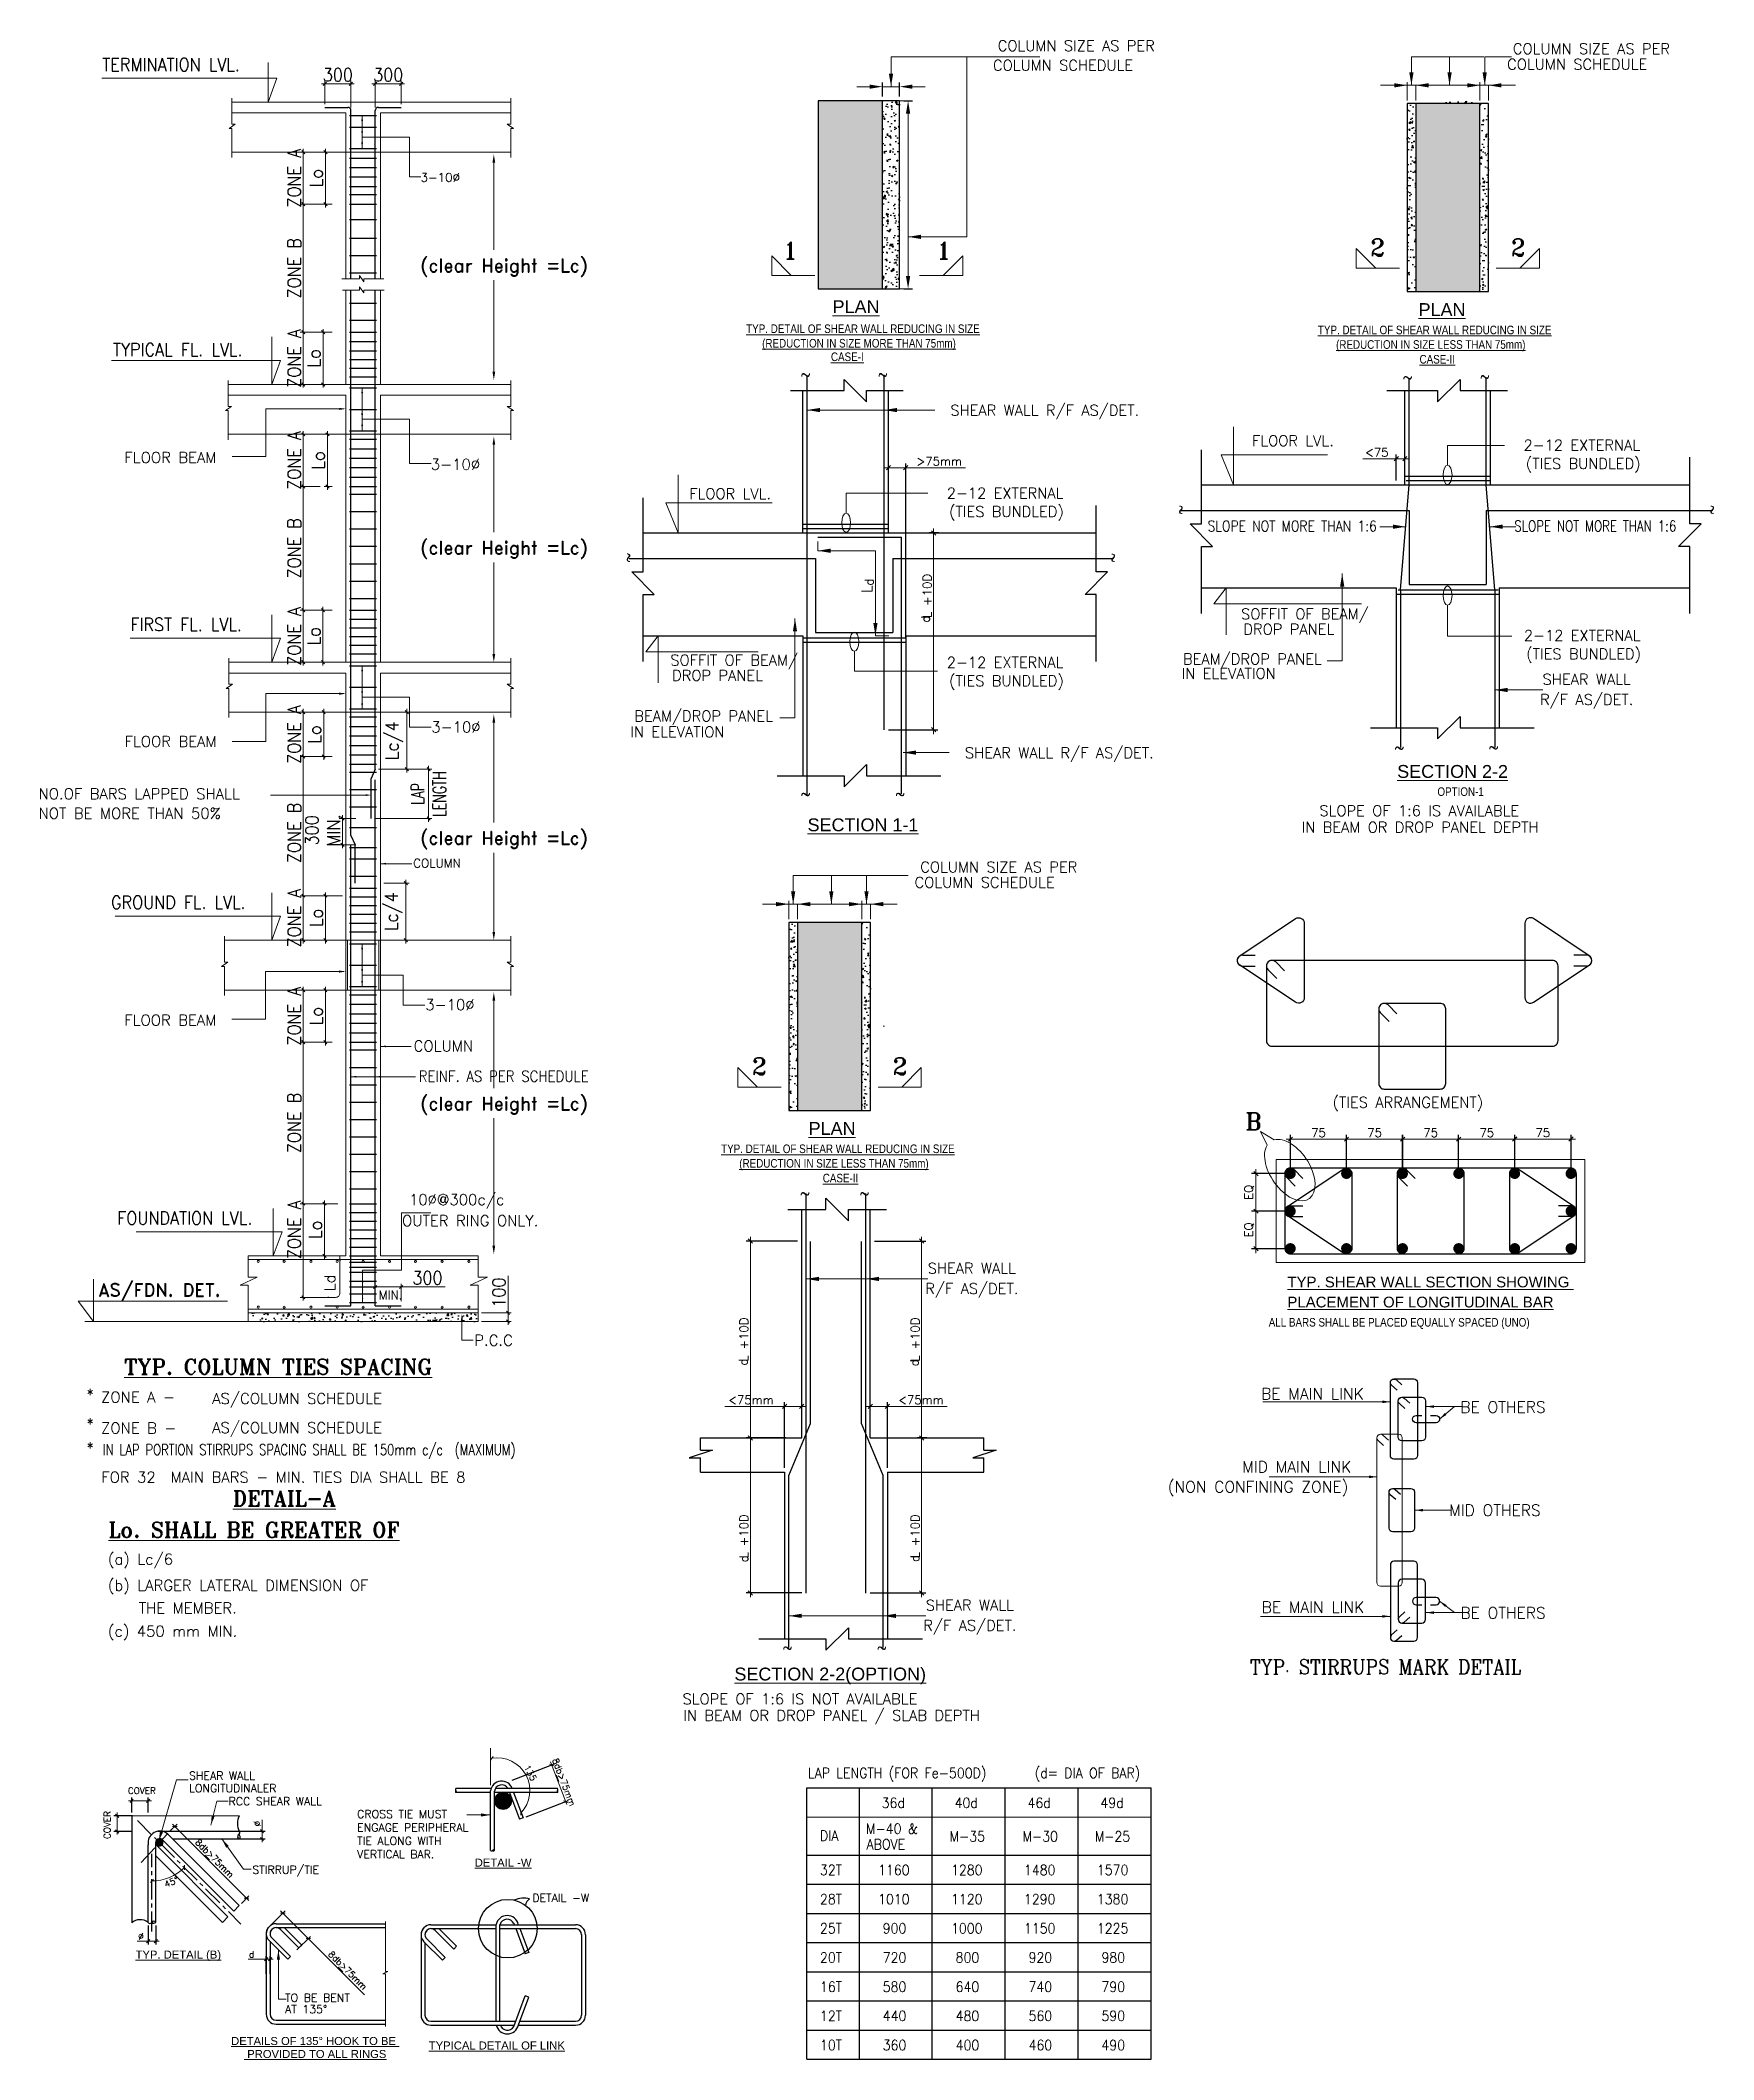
# Model space of a CAD drawing. Header units: millimetres. Extents: x 1123469 to 1883119, y -126924 to 196924.
# Drawn here: x 1652608 to 1691641, y -64003 to -16911 of the extents above; entities that cross this region are included whole.
import ezdxf
from ezdxf.enums import TextEntityAlignment as Align

# ---------------------------------------------------------------- set-up
doc = ezdxf.new("R2010")
doc.units = ezdxf.units.MM
doc.header["$LTSCALE"] = 500
doc.header["$MEASUREMENT"] = 0
doc.header["$PDMODE"] = 34
for name, pattern in [('1', [0]), ('ACAD_ISO04W100', [30, 24, -3, 0, -3]), ('CENTER', [2, 1.25, -0.25, 0.25, -0.25]), ('CENTER2', [1.125, 0.75, -0.125, 0.125, -0.125]), ('DASHDOT', [1, 0.5, -0.25, 0, -0.25])]:
    doc.linetypes.add(name, pattern=pattern)
doc.layers.get('Defpoints').update_dxf_attribs({"lineweight": 0})
for name, color, linetype in [('BAR', 1, 'Continuous'), ('beam', 4, '1'), ('Civ Cover Line', 1, 'Continuous'), ('COL HAT--', 9, 'Continuous'), ('COL. DIM', 3, 'Continuous'), ('GRID-STRUCTRE', 9, 'ACAD_ISO04W100'), ('GUSSET', 5, 'Continuous'), ('LOGO', 1, 'Continuous'), ('PF_CENTER', 5, 'CENTER2'), ('PF_PIERCAP', 3, 'Continuous'), ('REB', 4, 'Continuous'), ('Reinf', 4, 'Continuous'), ('reinf.', 4, 'Continuous')]:
    doc.layers.add(name, color=color, linetype=linetype)
for name, color, linetype, lineweight in [('DIAMENTION', 1, 'Continuous', 0), ('DIM', 1, 'Continuous', 20), ('GEN-LEDAR', 3, 'Continuous', 0), ('HATCH', 1, 'Continuous', 5), ('LINE', 7, 'Continuous', 13), ('Omx-Hatch', 252, 'Continuous', 5), ('Omx-Text', 3, 'Continuous', 18), ('Omx-Text Heading', 91, 'Continuous', 18), ('ST REINF.', 4, 'Continuous', 30), ('STEEL', 7, 'Continuous', 20), ('STEEL 1', 1, 'DASHDOT', 15), ('TEXT', 7, 'Continuous', 13), ('TEXT 3', 3, 'Continuous', 5), ('TEXT1', 7, 'Continuous', 5), ('TEXT2', 3, 'Continuous', 15), ('title box', 7, 'Continuous', 20), ('TXT', 6, 'Continuous', 9)]:
    doc.layers.add(name, color=color, linetype=linetype, lineweight=lineweight)
doc.styles.add('2MM', font='romans.shx', dxfattribs={"width": 0.7})
doc.styles.add('ARIAL', font='arial.ttf')
doc.styles.add('BHTESHT$0$HSCC2', font='romanc.shx')
doc.styles.add('C-DIM', font='romanc.shx', dxfattribs={"width": 0.9, "height": 300})
doc.styles.add('MAH', font='romand.shx', dxfattribs={"height": 250})
doc.styles.add('RD', font='romand.shx', dxfattribs={"height": 200})
doc.styles.add('ROMANT', font='romant__.ttf', dxfattribs={"width": 0.9, "height": 600})
doc.styles.add('RT', font='romant.shx', dxfattribs={"height": 8})
doc.styles.add('STYLE4', font='ARIALN.TTF')
doc.dimstyles.new('C-DIM', dxfattribs={"dimtxt": 250, "dimasz": 75, "dimexe": 75, "dimexo": 75, "dimgap": 60, "dimtad": 1, "dimdec": 0, "dimrnd": 5, "dimdsep": 46, "dimtxsty": 'C-DIM', "dimblk": 'OBLIQUE', "dimcen": 2.5, "dimdle": 75, "dimclrd": 3, "dimclre": 3, "dimclrt": 6, "dimadec": 0, "dimazin": 0, "dimtfac": 1, "dimtdec": 0, "dimtix": 1, "dimtmove": 0, "dimatfit": 3, "dimfxl": 1, "dimarcsym": 0})
doc.dimstyles.new('SHUIB', dxfattribs={"dimtxt": 200, "dimasz": 180, "dimexe": 100, "dimexo": 250, "dimgap": 50, "dimtad": 2, "dimdec": 0, "dimzin": 1, "dimdsep": 46, "dimtxsty": '2MM', "dimblk": 'OBLIQUE', "dimcen": 0, "dimdle": 100, "dimclrd": 1, "dimclre": 1, "dimclrt": 3, "dimadec": 0, "dimazin": 0, "dimtfac": 1, "dimtdec": 0, "dimtix": 1, "dimtmove": 2, "dimatfit": 3, "dimfxl": 1, "dimtolj": 1, "dimlwd": -1, "dimarcsym": 0})

msp = doc.modelspace()

# ---------------------------------------------------------------- texts
at = {"layer": 'Omx-Text', "style": 'RD'}
for s, p in [('COLUMN SIZE AS PER ', (1676858.4, -17035.5, -4)), ('COLUMN SCHEDULE', (1676464.4, -17489.4, -4)), ('COLUMN SCHEDULE', (1688458.2, -17465.9, -4)), ('COLUMN SIZE AS PER ', (1688874.9, -17106.5, -4)), ('SHEAR WALL R/F AS/DET.', (1676037.7, -25555.1, -4)), ('FLOOR LVL.', (1681827.8, -26248, -4)), ('2-12 EXTERNAL ', (1688652.2, -26350, -4)), ('(TIES BUNDLED)', (1688598.3, -26799.1, -4)), ('FLOOR LVL.', (1668698.5, -27482.8, -4)), ('2-12 EXTERNAL ', (1675198, -27468.7, -4)), ('(TIES BUNDLED)', (1675144.1, -27917.8, -4)), ('SOFFIT OF BEAM/', (1682107.2, -30304.6, -4)), (' DROP PANEL', (1681645.8, -30643.8, -4)), ('2-12 EXTERNAL ', (1688660.9, -30786.6, -4)), ('(TIES BUNDLED)', (1688607, -31235.8, -4)), ('SOFFIT OF BEAM/', (1668792.9, -31382.6, -4)), ('2-12 EXTERNAL ', (1675198, -31415.7, -4)), ('IN ELEVATION', (1680327.6, -31673, -4)), ('BEAM/DROP PANEL', (1680881.6, -31355.6, -4)), (' DROP PANEL', (1668319, -31721.8, -4)), ('(TIES BUNDLED)', (1675144.1, -31864.8, -4)), ('SHEAR WALL', (1688679.6, -31811.2, -4)), ('R/F AS/DET.', (1688679.6, -32301.9, -4)), ('IN ELEVATION', (1667468.1, -33037.2, -4)), ('BEAM/DROP PANEL', (1668079.6, -32684.8, -4)), ('SHEAR WALL R/F AS/DET.', (1676377.6, -33544.1, -4)), ('COLUMN SIZE AS PER ', (1675051.2, -36189.8, -4)), ('COLUMN SCHEDULE', (1674634.5, -36549.1, -4)), ('(TIES ARRANGEMENT)', (1684508.3, -41694.6)), ('SHEAR WALL', (1674335.9, -45546.6, -4)), ('R/F AS/DET.', (1674335.9, -46037.3, -4)), ('SHEAR WALL', (1674290.5, -53404.5, -4)), ('R/F AS/DET.', (1674290.5, -53895.2, -4))]:
    msp.add_text(s, height=250, dxfattribs=at).set_placement(p, align=Align.MIDDLE)
for width, p, p2 in [(0.725333, (1679837.5, -28362.7, -4), (1683783.6, -28362.7, -4)), (0.694297, (1686991.7, -28361.1, -4), (1690769, -28361.1, -4))]:
    msp.add_text('SLOPE NOT MORE THAN 1:6', height=250, dxfattribs=dict(at, width=width)).set_placement(p, p2, align=Align.FIT)
for s, p in [('SLOPE OF 1:6 IS AVAILABLE', (1682444.5, -35002.1, 1350178.7)), ('IN BEAM OR DROP PANEL DEPTH', (1682028.5, -35386.1, 1350178.7)), ('SLOPE OF 1:6 IS NOT AVAILABLE', (1667588.1, -55715.7, 1350178.7)), ('IN BEAM OR DROP PANEL / SLAB DEPTH', (1667603.1, -56099.7, 1350178.7))]:
    msp.add_text(s, height=250, dxfattribs=at).set_placement(p)
at = {"layer": 'Omx-Text', "width": 348.75, "attachment_point": 1, "rotation": 90, "style": 'RD'}
for s, insert, char_height in [('L', (1671765, -29799.2, -4), 250), ('d', (1671842.6, -29624.7, -4), 200), ('d', (1673153.3, -30488.6, -4), 200), ('d', (1668903, -47815.9, -4), 200), ('d', (1672894.7, -47831.6, -4), 200), ('d', (1668916.1, -52406.6, -4), 200), ('d', (1672905.9, -52397.1, -4), 200)]:
    msp.add_mtext(s, dxfattribs=dict(at, insert=insert, char_height=char_height))
at = {"layer": 'Omx-Text Heading'}
for s, height, style, p in [('%%UPLAN', 300, 'ARIAL', (1671635.3, -23120.8, -4)), ('%%UPLAN', 300, 'ARIAL', (1685304.5, -23188.7, -4)), ('%%UTYP. DETAIL OF SHEAR WALL REDUCING IN SIZE', 200, 'STYLE4', (1671795.8, -23634.8, -4)), ('%%U(REDUCTION IN SIZE MORE THAN 75mm)', 200, 'STYLE4', (1671703.8, -23998.4, -4)), ('%%UTYP. DETAIL OF SHEAR WALL REDUCING IN SIZE', 200, 'STYLE4', (1685133.2, -23664, -4)), ('%%U(REDUCTION IN SIZE LESS THAN 75mm)', 200, 'STYLE4', (1685042.1, -24027.9, -4)), ('%%UCASE-I', 200, 'STYLE4', (1671431.6, -24289.3, -4)), ('%%UCASE-II', 200, 'STYLE4', (1685194.3, -24347, -4)), ('%%USECTION 2-2', 300, 'ARIAL', (1685551.2, -33959.8, -4)), ('OPTION-1 ', 200, 'STYLE4', (1685770.4, -34430.9, 1350178.7)), ('%%USECTION 1-1', 300, 'ARIAL', (1671796.8, -35204.9, -4)), ('%%UPLAN', 300, 'ARIAL', (1671075.9, -42285.3, -4)), ('%%UTYP. DETAIL OF SHEAR WALL REDUCING IN SIZE', 200, 'STYLE4', (1671211.6, -42760.6, -4)), ('%%U(REDUCTION IN SIZE LESS THAN 75mm)', 200, 'STYLE4', (1671120.4, -43124.5, -4)), ('%%UCASE-II', 200, 'STYLE4', (1671272.6, -43443.6, -4)), ('%%USECTION 2-2(OPTION)', 300, 'ARIAL', (1671032.5, -55047.6, -4))]:
    msp.add_text(s, height=height, dxfattribs=dict(at, style=style)).set_placement(p, align=Align.MIDDLE)
for s, height, style, p in [('%%UTYP. SHEAR WALL SECTION SHOWING ', 250, 'ARIAL', (1681697.3, -45992.5)), ('%%UPLACEMENT OF LONGITUDINAL BAR', 250, 'ARIAL', (1681697.3, -46460.2)), ('ALL BARS SHALL BE PLACED EQUALLY SPACED (UNO)', 200, 'STYLE4', (1681263, -46906.9, 1350182.7))]:
    msp.add_text(s, height=height, dxfattribs=dict(at, style=style)).set_placement(p)
at = {"layer": 'Reinf', "style": 'MAH'}
for p in [(1670343.2, -24810.9, -4), (1672141.9, -24810.9, -4), (1684387.3, -24874.5, -4), (1686187.3, -24858, -4), (1684192.8, -33513.7, -4), (1686392.8, -33507.8, -4), (1670343.2, -34594.3, -4), (1672548.7, -34594.3, -4), (1670329.7, -43907.5, -4), (1671716.2, -43907.5, -4), (1669922.9, -54502.1, -4), (1672123.1, -54502.1, -4)]:
    msp.add_text('~', height=225, dxfattribs=at).set_placement(p)
for p in [(1679117, -27744.6, -4), (1691512, -27744.6, -4), (1666228, -28858.6, -4), (1677538.3, -28863.3, -4)]:
    msp.add_text('~', height=225, rotation=270, dxfattribs=at).set_placement(p)
at = {"layer": 'TEXT', "color": 1, "style": 'RT'}
msp.add_text('B', height=400, dxfattribs=at).set_placement((1680720.1, -42322.3))
at = {"layer": 'TEXT 3', "style": 'ROMANT'}
for s, p in [('1', (1670104.9, -21812.1, -4)), ('1', (1673685.5, -21812.1, -4)), ('2', (1683800.4, -21741.1, -4)), ('2', (1687080.8, -21741.1, -4)), ('2', (1669378.8, -40837.7, -4)), ('2', (1672659.2, -40837.7, -4))]:
    msp.add_text(s, height=400, dxfattribs=at).set_placement(p, align=Align.MIDDLE)
at = {"layer": 'TEXT2', "lineweight": 20, "style": 'BHTESHT$0$HSCC2', "width": 0.9}
for s, p in [('LAP LENGTH (FOR Fe-500D)', (1670514.4, -57437.4)), ('(d= DIA OF BAR)', (1675803.1, -57437.4)), ('36d', (1672233.5, -58133.8)), ('40d', (1673934.5, -58133.8)), ('46d', (1675635.5, -58133.8)), ('49d', (1677336.5, -58133.8)), ('DIA', (1670793.2, -58898.9)), ('M-40 &', (1671869.4, -58735.8)), ('ABOVE', (1671880.7, -59099.9)), ('M-35', (1673816.7, -58915.6)), ('M-30', (1675517.7, -58915.6)), ('M-25', (1677204.7, -58915.6)), ('32T', (1670793.2, -59699.2)), ('1160', (1672150.2, -59699.2)), ('1280', (1673851.2, -59699.2)), ('1480', (1675552.2, -59699.2)), ('1570', (1677253.2, -59699.2)), ('28T', (1670793.2, -60379.8)), ('1010', (1672150.2, -60379.8)), ('1120', (1673851.2, -60379.8)), ('1290', (1675552.2, -60379.8)), ('1380', (1677253.2, -60379.8)), ('25T', (1670793.2, -61060.4)), ('900', (1672257.5, -61060.4)), ('1000', (1673851.2, -61060.4)), ('1150', (1675552.2, -61060.4)), ('1225', (1677253.2, -61060.4)), ('20T', (1670793.2, -61741)), ('720', (1672257.5, -61741)), ('800', (1673958.5, -61741)), ('920', (1675659.5, -61741)), ('980', (1677360.5, -61741)), ('16T', (1670793.2, -62421.6)), ('580', (1672257.5, -62421.6)), ('640', (1673958.5, -62421.6)), ('740', (1675659.5, -62421.6)), ('790', (1677360.5, -62421.6)), ('12T', (1670793.2, -63102.1)), ('440', (1672257.5, -63102.1)), ('480', (1673958.5, -63102.1)), ('560', (1675659.5, -63102.1)), ('590', (1677360.5, -63102.1)), ('10T', (1670793.2, -63782.7)), ('360', (1672257.5, -63782.7)), ('400', (1673958.5, -63782.7)), ('460', (1675659.5, -63782.7)), ('490', (1677360.5, -63782.7))]:
    msp.add_text(s, height=238.14, dxfattribs=at).set_placement(p)

# ---------------------------------------------------------------- blocks, each defined once
blk = doc.blocks.new('_Oblique')
at = {"color": 0, "linetype": 'ByBlock', "lineweight": -2}
blk.add_line((-0.5, -0.5), (0.5, 0.5), dxfattribs=at)
blk = doc.blocks.new('*D93')
at = {"layer": 'COL. DIM', "color": 3, "linetype": 'ByBlock', "lineweight": -2, "ltscale": 0.1, "transparency": 16777216}
for p, q in [((6155, 31256), (6155, 32606)), ((6682, 32531), (6080, 32531)), ((6680, 31331), (6080, 31331))]:
    blk.add_line(p, q, dxfattribs=at)
at = {"layer": 'Defpoints', "color": 0, "linetype": 'ByBlock', "ltscale": 0.1, "transparency": 16777216}
for p in [(6155, 32531), (6757, 32531), (6755, 31331)]:
    blk.add_point(p, dxfattribs=at)
at = {"layer": 'COL. DIM', "color": 3, "linetype": 'ByBlock', "lineweight": -2, "ltscale": 0.1, "transparency": 16777216, "xscale": 75, "yscale": 75, "zscale": 75}
for p, rotation in [((6155, 32531), 90), ((6155, 31331), 270)]:
    blk.add_blockref('_Oblique', p, dxfattribs=dict(at, rotation=rotation))
at = {"layer": 'COL. DIM', "color": 6, "linetype": 'ByBlock', "ltscale": 0.1, "transparency": 16777216, "insert": (5945, 31931), "char_height": 300, "attachment_point": 5, "rotation": 90, "style": 'C-DIM'}
blk.add_mtext('ZONE A', dxfattribs=at)
blk = doc.blocks.new('*D94')
at = {"layer": 'COL. DIM', "color": 3, "linetype": 'ByBlock', "lineweight": -2, "ltscale": 0.1, "transparency": 16777216}
for p, q in [((6507, 31331), (6080, 31331)), ((6155, 28306), (6155, 31406)), ((6533, 28381), (6080, 28381))]:
    blk.add_line(p, q, dxfattribs=at)
at = {"layer": 'Defpoints', "color": 0, "linetype": 'ByBlock', "ltscale": 0.1, "transparency": 16777216}
for p in [(6155, 31331), (6582, 31331), (6608, 28381)]:
    blk.add_point(p, dxfattribs=at)
at = {"layer": 'COL. DIM', "color": 3, "linetype": 'ByBlock', "lineweight": -2, "ltscale": 0.1, "transparency": 16777216, "xscale": 75, "yscale": 75, "zscale": 75}
for p, rotation in [((6155, 31331), 90), ((6155, 28381), 270)]:
    blk.add_blockref('_Oblique', p, dxfattribs=dict(at, rotation=rotation))
at = {"layer": 'COL. DIM', "color": 6, "linetype": 'ByBlock', "ltscale": 0.1, "transparency": 16777216, "insert": (5945, 29856), "char_height": 300, "attachment_point": 5, "rotation": 90, "style": 'C-DIM'}
blk.add_mtext('ZONE B', dxfattribs=at)
blk = doc.blocks.new('*D95')
at = {"layer": 'COL. DIM', "color": 3, "linetype": 'ByBlock', "lineweight": -2, "ltscale": 0.1, "transparency": 16777216}
for p, q in [((6681, 28381), (6080, 28381)), ((6155, 27106), (6155, 28456)), ((6680, 27181), (6080, 27181))]:
    blk.add_line(p, q, dxfattribs=at)
at = {"layer": 'Defpoints', "color": 0, "linetype": 'ByBlock', "ltscale": 0.1, "transparency": 16777216}
for p in [(6155, 28381), (6756, 28381), (6755, 27181)]:
    blk.add_point(p, dxfattribs=at)
at = {"layer": 'COL. DIM', "color": 3, "linetype": 'ByBlock', "lineweight": -2, "ltscale": 0.1, "transparency": 16777216, "xscale": 75, "yscale": 75, "zscale": 75}
for p, rotation in [((6155, 28381), 90), ((6155, 27181), 270)]:
    blk.add_blockref('_Oblique', p, dxfattribs=dict(at, rotation=rotation))
at = {"layer": 'COL. DIM', "color": 6, "linetype": 'ByBlock', "ltscale": 0.1, "transparency": 16777216, "insert": (5945, 27781), "char_height": 300, "attachment_point": 5, "rotation": 90, "style": 'C-DIM'}
blk.add_mtext('ZONE A', dxfattribs=at)
blk = doc.blocks.new('*D86')
at = {"layer": 'COL. DIM', "color": 3, "linetype": 'ByBlock', "lineweight": -2, "ltscale": 0.1, "transparency": 16777216}
for p, q in [((6576, 34101), (7326, 34101)), ((6651, 33636), (6651, 34176)), ((7251, 33561), (7251, 34176))]:
    blk.add_line(p, q, dxfattribs=at)
at = {"layer": 'Defpoints', "color": 0, "linetype": 'ByBlock', "ltscale": 0.1, "transparency": 16777216}
for p in [(7251, 34101), (6651, 33561), (7251, 33486)]:
    blk.add_point(p, dxfattribs=at)
at = {"layer": 'COL. DIM', "color": 3, "linetype": 'ByBlock', "lineweight": -2, "ltscale": 0.1, "transparency": 16777216, "xscale": 75, "yscale": 75, "zscale": 75, "rotation": 180}
blk.add_blockref('_Oblique', (6651, 34101), dxfattribs=at)
at = {"layer": 'COL. DIM', "color": 3, "linetype": 'ByBlock', "lineweight": -2, "ltscale": 0.1, "transparency": 16777216, "xscale": 75, "yscale": 75, "zscale": 75}
blk.add_blockref('_Oblique', (7251, 34101), dxfattribs=at)
at = {"layer": 'COL. DIM', "color": 6, "linetype": 'ByBlock', "ltscale": 0.1, "transparency": 16777216, "insert": (6951, 34311), "char_height": 300, "attachment_point": 5, "style": 'C-DIM'}
blk.add_mtext('300', dxfattribs=at)
blk = doc.blocks.new('*D87')
at = {"layer": 'COL. DIM', "color": 3, "linetype": 'ByBlock', "lineweight": -2, "ltscale": 0.1, "transparency": 16777216}
for p, q in [((7736, 34101), (8486, 34101)), ((7811, 33561), (7811, 34176)), ((8411, 33636), (8411, 34176))]:
    blk.add_line(p, q, dxfattribs=at)
at = {"layer": 'Defpoints', "color": 0, "linetype": 'ByBlock', "ltscale": 0.1, "transparency": 16777216}
for p in [(8411, 34101), (7811, 33486), (8411, 33561)]:
    blk.add_point(p, dxfattribs=at)
at = {"layer": 'COL. DIM', "color": 3, "linetype": 'ByBlock', "lineweight": -2, "ltscale": 0.1, "transparency": 16777216, "xscale": 75, "yscale": 75, "zscale": 75, "rotation": 180}
blk.add_blockref('_Oblique', (7811, 34101), dxfattribs=at)
at = {"layer": 'COL. DIM', "color": 3, "linetype": 'ByBlock', "lineweight": -2, "ltscale": 0.1, "transparency": 16777216, "xscale": 75, "yscale": 75, "zscale": 75}
blk.add_blockref('_Oblique', (8411, 34101), dxfattribs=at)
at = {"layer": 'COL. DIM', "color": 6, "linetype": 'ByBlock', "ltscale": 0.1, "transparency": 16777216, "insert": (8111, 34311), "char_height": 300, "attachment_point": 5, "style": 'C-DIM'}
blk.add_mtext('300', dxfattribs=at)
blk = doc.blocks.new('*D88')
at = {"layer": 'COL. DIM', "color": 3, "linetype": 'ByBlock', "lineweight": -2, "ltscale": 0.1, "transparency": 16777216}
for p, q in [((6823, 18608), (6080, 18608)), ((6155, 15330), (6155, 18683)), ((7056, 15405), (6080, 15405))]:
    blk.add_line(p, q, dxfattribs=at)
at = {"layer": 'Defpoints', "color": 0, "linetype": 'ByBlock', "ltscale": 0.1, "transparency": 16777216}
for p in [(6155, 18608), (6898, 18608), (7131, 15405)]:
    blk.add_point(p, dxfattribs=at)
at = {"layer": 'COL. DIM', "color": 3, "linetype": 'ByBlock', "lineweight": -2, "ltscale": 0.1, "transparency": 16777216, "xscale": 75, "yscale": 75, "zscale": 75}
for p, rotation in [((6155, 18608), 90), ((6155, 15405), 270)]:
    blk.add_blockref('_Oblique', p, dxfattribs=dict(at, rotation=rotation))
at = {"layer": 'COL. DIM', "color": 6, "linetype": 'ByBlock', "ltscale": 0.1, "transparency": 16777216, "insert": (5945, 16853), "char_height": 300, "attachment_point": 5, "rotation": 90, "style": 'C-DIM'}
blk.add_mtext('ZONE B', dxfattribs=at)
blk = doc.blocks.new('*D89')
at = {"layer": 'COL. DIM', "color": 3, "linetype": 'ByBlock', "lineweight": -2, "ltscale": 0.1, "transparency": 16777216}
for p, q in [((6681, 19631), (6080, 19631)), ((6155, 18533), (6155, 19706)), ((6823, 18608), (6080, 18608))]:
    blk.add_line(p, q, dxfattribs=at)
at = {"layer": 'Defpoints', "color": 0, "linetype": 'ByBlock', "ltscale": 0.1, "transparency": 16777216}
for p in [(6155, 19631), (6756, 19631), (6898, 18608)]:
    blk.add_point(p, dxfattribs=at)
at = {"layer": 'COL. DIM', "color": 3, "linetype": 'ByBlock', "lineweight": -2, "ltscale": 0.1, "transparency": 16777216, "xscale": 75, "yscale": 75, "zscale": 75}
for p, rotation in [((6155, 19631), 90), ((6155, 18608), 270)]:
    blk.add_blockref('_Oblique', p, dxfattribs=dict(at, rotation=rotation))
at = {"layer": 'COL. DIM', "color": 6, "linetype": 'ByBlock', "ltscale": 0.1, "transparency": 16777216, "insert": (5945, 19120), "char_height": 300, "attachment_point": 5, "rotation": 90, "style": 'C-DIM'}
blk.add_mtext('ZONE A', dxfattribs=at)
blk = doc.blocks.new('*D90')
at = {"layer": 'COL. DIM', "color": 3, "linetype": 'ByBlock', "lineweight": -2, "ltscale": 0.1, "transparency": 16777216}
for p, q in [((6541, 24831), (6080, 24831)), ((6155, 21906), (6155, 24906)), ((6533, 21981), (6080, 21981))]:
    blk.add_line(p, q, dxfattribs=at)
at = {"layer": 'Defpoints', "color": 0, "linetype": 'ByBlock', "ltscale": 0.1, "transparency": 16777216}
for p in [(6155, 24831), (6616, 24831), (6608, 21981)]:
    blk.add_point(p, dxfattribs=at)
at = {"layer": 'COL. DIM', "color": 3, "linetype": 'ByBlock', "lineweight": -2, "ltscale": 0.1, "transparency": 16777216, "xscale": 75, "yscale": 75, "zscale": 75}
for p, rotation in [((6155, 24831), 90), ((6155, 21981), 270)]:
    blk.add_blockref('_Oblique', p, dxfattribs=dict(at, rotation=rotation))
at = {"layer": 'COL. DIM', "color": 6, "linetype": 'ByBlock', "ltscale": 0.1, "transparency": 16777216, "insert": (5945, 23406), "char_height": 300, "attachment_point": 5, "rotation": 90, "style": 'C-DIM'}
blk.add_mtext('ZONE B', dxfattribs=at)
blk = doc.blocks.new('*D91')
at = {"layer": 'COL. DIM', "color": 3, "linetype": 'ByBlock', "lineweight": -2, "ltscale": 0.1, "transparency": 16777216}
for p, q in [((6681, 21981), (6080, 21981)), ((6155, 20706), (6155, 22056)), ((6680, 20781), (6080, 20781))]:
    blk.add_line(p, q, dxfattribs=at)
at = {"layer": 'Defpoints', "color": 0, "linetype": 'ByBlock', "ltscale": 0.1, "transparency": 16777216}
for p in [(6155, 21981), (6756, 21981), (6755, 20781)]:
    blk.add_point(p, dxfattribs=at)
at = {"layer": 'COL. DIM', "color": 3, "linetype": 'ByBlock', "lineweight": -2, "ltscale": 0.1, "transparency": 16777216, "xscale": 75, "yscale": 75, "zscale": 75}
for p, rotation in [((6155, 21981), 90), ((6155, 20781), 270)]:
    blk.add_blockref('_Oblique', p, dxfattribs=dict(at, rotation=rotation))
at = {"layer": 'COL. DIM', "color": 6, "linetype": 'ByBlock', "ltscale": 0.1, "transparency": 16777216, "insert": (5945, 21381), "char_height": 300, "attachment_point": 5, "rotation": 90, "style": 'C-DIM'}
blk.add_mtext('ZONE A', dxfattribs=at)
blk = doc.blocks.new('*D92')
at = {"layer": 'COL. DIM', "color": 3, "linetype": 'ByBlock', "lineweight": -2, "ltscale": 0.1, "transparency": 16777216}
for p, q in [((6155, 24756), (6155, 26106)), ((6681, 26031), (6080, 26031)), ((6286, 24831), (6080, 24831))]:
    blk.add_line(p, q, dxfattribs=at)
at = {"layer": 'Defpoints', "color": 0, "linetype": 'ByBlock', "ltscale": 0.1, "transparency": 16777216}
for p in [(6155, 26031), (6756, 26031), (6361, 24831)]:
    blk.add_point(p, dxfattribs=at)
at = {"layer": 'COL. DIM', "color": 3, "linetype": 'ByBlock', "lineweight": -2, "ltscale": 0.1, "transparency": 16777216, "xscale": 75, "yscale": 75, "zscale": 75}
for p, rotation in [((6155, 26031), 90), ((6155, 24831), 270)]:
    blk.add_blockref('_Oblique', p, dxfattribs=dict(at, rotation=rotation))
at = {"layer": 'COL. DIM', "color": 6, "linetype": 'ByBlock', "ltscale": 0.1, "transparency": 16777216, "insert": (5945, 25431), "char_height": 300, "attachment_point": 5, "rotation": 90, "style": 'C-DIM'}
blk.add_mtext('ZONE A', dxfattribs=at)
blk = doc.blocks.new('*D71')
at = {"layer": 'COL. DIM', "color": 3, "linetype": 'ByBlock', "lineweight": -2, "ltscale": 0.1, "transparency": 16777216}
for p, q in [((7811, 6066), (7811, 6469)), ((7811, 6394), (8486, 6394)), ((8411, 6066), (8411, 6469)), ((8411, 6394), (9421, 6394))]:
    blk.add_line(p, q, dxfattribs=at)
at = {"layer": 'Defpoints', "color": 0, "linetype": 'ByBlock', "ltscale": 0.1, "transparency": 16777216}
for p in [(7811, 6394), (7811, 5991), (8411, 5991)]:
    blk.add_point(p, dxfattribs=at)
at = {"layer": 'COL. DIM', "color": 3, "linetype": 'ByBlock', "lineweight": -2, "ltscale": 0.1, "transparency": 16777216, "xscale": 75, "yscale": 75, "zscale": 75, "rotation": 180}
blk.add_blockref('_Oblique', (7811, 6394), dxfattribs=at)
at = {"layer": 'COL. DIM', "color": 3, "linetype": 'ByBlock', "lineweight": -2, "ltscale": 0.1, "transparency": 16777216, "xscale": 75, "yscale": 75, "zscale": 75}
blk.add_blockref('_Oblique', (8411, 6394), dxfattribs=at)
at = {"layer": 'COL. DIM', "color": 6, "linetype": 'ByBlock', "ltscale": 0.1, "transparency": 16777216, "insert": (9014, 6604), "char_height": 300, "attachment_point": 5, "style": 'C-DIM'}
blk.add_mtext('300', dxfattribs=at)
blk = doc.blocks.new('*D72')
at = {"layer": 'COL. DIM', "color": 3, "linetype": 'ByBlock', "lineweight": -2, "ltscale": 0.1, "transparency": 16777216}
for p, q in [((6155, 6080), (6155, 8387)), ((6681, 8312), (6080, 8312)), ((6670, 6155), (6080, 6155))]:
    blk.add_line(p, q, dxfattribs=at)
at = {"layer": 'Defpoints', "color": 0, "linetype": 'ByBlock', "ltscale": 0.1, "transparency": 16777216}
for p in [(6155, 8312), (6756, 8312), (6745, 6155)]:
    blk.add_point(p, dxfattribs=at)
at = {"layer": 'COL. DIM', "color": 3, "linetype": 'ByBlock', "lineweight": -2, "ltscale": 0.1, "transparency": 16777216, "xscale": 75, "yscale": 75, "zscale": 75}
for p, rotation in [((6155, 8312), 90), ((6155, 6155), 270)]:
    blk.add_blockref('_Oblique', p, dxfattribs=dict(at, rotation=rotation))
at = {"layer": 'COL. DIM', "color": 6, "linetype": 'ByBlock', "ltscale": 0.1, "transparency": 16777216, "insert": (5945, 7712), "char_height": 300, "attachment_point": 5, "rotation": 90, "style": 'C-DIM'}
blk.add_mtext('ZONE A', dxfattribs=at)
blk = doc.blocks.new('*D73')
at = {"layer": 'COL. DIM', "color": 3, "linetype": 'ByBlock', "lineweight": -2, "ltscale": 0.1, "transparency": 16777216}
for p, q in [((6155, 8237), (6155, 12106)), ((6823, 12031), (6080, 12031)), ((6530, 8312), (6080, 8312))]:
    blk.add_line(p, q, dxfattribs=at)
at = {"layer": 'Defpoints', "color": 0, "linetype": 'ByBlock', "ltscale": 0.1, "transparency": 16777216}
for p in [(6155, 12031), (6898, 12031), (6605, 8312)]:
    blk.add_point(p, dxfattribs=at)
at = {"layer": 'COL. DIM', "color": 3, "linetype": 'ByBlock', "lineweight": -2, "ltscale": 0.1, "transparency": 16777216, "xscale": 75, "yscale": 75, "zscale": 75}
for p, rotation in [((6155, 12031), 90), ((6155, 8312), 270)]:
    blk.add_blockref('_Oblique', p, dxfattribs=dict(at, rotation=rotation))
at = {"layer": 'COL. DIM', "color": 6, "linetype": 'ByBlock', "ltscale": 0.1, "transparency": 16777216, "insert": (5945, 10172), "char_height": 300, "attachment_point": 5, "rotation": 90, "style": 'C-DIM'}
blk.add_mtext('ZONE B', dxfattribs=at)
blk = doc.blocks.new('*D74')
at = {"layer": 'COL. DIM', "color": 3, "linetype": 'ByBlock', "lineweight": -2, "ltscale": 0.1, "transparency": 16777216}
for p, q in [((6681, 13231), (6080, 13231)), ((6155, 11956), (6155, 13306)), ((6823, 12031), (6080, 12031))]:
    blk.add_line(p, q, dxfattribs=at)
at = {"layer": 'Defpoints', "color": 0, "linetype": 'ByBlock', "ltscale": 0.1, "transparency": 16777216}
for p in [(6155, 13231), (6756, 13231), (6898, 12031)]:
    blk.add_point(p, dxfattribs=at)
at = {"layer": 'COL. DIM', "color": 3, "linetype": 'ByBlock', "lineweight": -2, "ltscale": 0.1, "transparency": 16777216, "xscale": 75, "yscale": 75, "zscale": 75}
for p, rotation in [((6155, 13231), 90), ((6155, 12031), 270)]:
    blk.add_blockref('_Oblique', p, dxfattribs=dict(at, rotation=rotation))
at = {"layer": 'COL. DIM', "color": 6, "linetype": 'ByBlock', "ltscale": 0.1, "transparency": 16777216, "insert": (5945, 12631), "char_height": 300, "attachment_point": 5, "rotation": 90, "style": 'C-DIM'}
blk.add_mtext('ZONE A', dxfattribs=at)
blk = doc.blocks.new('*D75')
at = {"layer": 'COL. DIM', "color": 3, "linetype": 'ByBlock', "lineweight": -2, "ltscale": 0.1, "transparency": 16777216}
for p, q in [((6681, 15405), (6080, 15405)), ((6155, 14306), (6155, 15480)), ((6680, 14381), (6080, 14381))]:
    blk.add_line(p, q, dxfattribs=at)
at = {"layer": 'Defpoints', "color": 0, "linetype": 'ByBlock', "ltscale": 0.1, "transparency": 16777216}
for p in [(6155, 15405), (6756, 15405), (6755, 14381)]:
    blk.add_point(p, dxfattribs=at)
at = {"layer": 'COL. DIM', "color": 3, "linetype": 'ByBlock', "lineweight": -2, "ltscale": 0.1, "transparency": 16777216, "xscale": 75, "yscale": 75, "zscale": 75}
for p, rotation in [((6155, 15405), 90), ((6155, 14381), 270)]:
    blk.add_blockref('_Oblique', p, dxfattribs=dict(at, rotation=rotation))
at = {"layer": 'COL. DIM', "color": 6, "linetype": 'ByBlock', "ltscale": 0.1, "transparency": 16777216, "insert": (5945, 14893), "char_height": 300, "attachment_point": 5, "rotation": 90, "style": 'C-DIM'}
blk.add_mtext('ZONE A', dxfattribs=at)
blk = doc.blocks.new('*D76')
at = {"layer": 'COL. DIM', "color": 3, "linetype": 'ByBlock', "lineweight": -2, "ltscale": 0.1, "transparency": 16777216}
for p, q in [((6644, 8387), (6644, 7037)), ((6953, 8312), (6569, 8312)), ((6953, 7112), (6569, 7112))]:
    blk.add_line(p, q, dxfattribs=at)
at = {"layer": 'Defpoints', "color": 0, "linetype": 'ByBlock', "ltscale": 0.1, "transparency": 16777216}
for p in [(7028, 8312), (6644, 7112), (7028, 7112)]:
    blk.add_point(p, dxfattribs=at)
at = {"layer": 'COL. DIM', "color": 3, "linetype": 'ByBlock', "lineweight": -2, "ltscale": 0.1, "transparency": 16777216, "xscale": 75, "yscale": 75, "zscale": 75}
for p, rotation in [((6644, 8312), 90), ((6644, 7112), 270)]:
    blk.add_blockref('_Oblique', p, dxfattribs=dict(at, rotation=rotation))
at = {"layer": 'COL. DIM', "color": 6, "linetype": 'ByBlock', "ltscale": 0.1, "transparency": 16777216, "insert": (6434, 7712), "char_height": 300, "attachment_point": 5, "rotation": 90, "style": 'C-DIM'}
blk.add_mtext('Lo', dxfattribs=at)
blk = doc.blocks.new('*D77')
at = {"layer": 'COL. DIM', "color": 3, "linetype": 'ByBlock', "lineweight": -2, "ltscale": 0.1, "transparency": 16777216}
for p, q in [((6823, 13231), (6587, 13231)), ((6662, 13306), (6662, 11956)), ((6823, 12031), (6587, 12031))]:
    blk.add_line(p, q, dxfattribs=at)
at = {"layer": 'Defpoints', "color": 0, "linetype": 'ByBlock', "ltscale": 0.1, "transparency": 16777216}
for p in [(6898, 13231), (6662, 12031), (6898, 12031)]:
    blk.add_point(p, dxfattribs=at)
at = {"layer": 'COL. DIM', "color": 3, "linetype": 'ByBlock', "lineweight": -2, "ltscale": 0.1, "transparency": 16777216, "xscale": 75, "yscale": 75, "zscale": 75}
for p, rotation in [((6662, 13231), 90), ((6662, 12031), 270)]:
    blk.add_blockref('_Oblique', p, dxfattribs=dict(at, rotation=rotation))
at = {"layer": 'COL. DIM', "color": 6, "linetype": 'ByBlock', "ltscale": 0.1, "transparency": 16777216, "insert": (6452, 12631), "char_height": 300, "attachment_point": 5, "rotation": 90, "style": 'C-DIM'}
blk.add_mtext('Lo', dxfattribs=at)
blk = doc.blocks.new('*D78')
at = {"layer": 'COL. DIM', "color": 3, "linetype": 'ByBlock', "lineweight": -2, "ltscale": 0.1, "transparency": 16777216}
for p, q in [((7056, 15405), (6587, 15405)), ((6662, 15480), (6662, 14306)), ((6823, 14381), (6587, 14381))]:
    blk.add_line(p, q, dxfattribs=at)
at = {"layer": 'Defpoints', "color": 0, "linetype": 'ByBlock', "ltscale": 0.1, "transparency": 16777216}
for p in [(7131, 15405), (6662, 14381), (6898, 14381)]:
    blk.add_point(p, dxfattribs=at)
at = {"layer": 'COL. DIM', "color": 3, "linetype": 'ByBlock', "lineweight": -2, "ltscale": 0.1, "transparency": 16777216, "xscale": 75, "yscale": 75, "zscale": 75}
for p, rotation in [((6662, 15405), 90), ((6662, 14381), 270)]:
    blk.add_blockref('_Oblique', p, dxfattribs=dict(at, rotation=rotation))
at = {"layer": 'COL. DIM', "color": 6, "linetype": 'ByBlock', "ltscale": 0.1, "transparency": 16777216, "insert": (6452, 14893), "char_height": 300, "attachment_point": 5, "rotation": 90, "style": 'C-DIM'}
blk.add_mtext('Lo', dxfattribs=at)
blk = doc.blocks.new('*D79')
at = {"layer": 'COL. DIM', "color": 3, "linetype": 'ByBlock', "lineweight": -2, "ltscale": 0.1, "transparency": 16777216}
for p, q in [((6823, 21981), (6533, 21981)), ((6608, 22056), (6608, 20706)), ((6823, 20781), (6533, 20781))]:
    blk.add_line(p, q, dxfattribs=at)
at = {"layer": 'Defpoints', "color": 0, "linetype": 'ByBlock', "ltscale": 0.1, "transparency": 16777216}
for p in [(6898, 21981), (6608, 20781), (6898, 20781)]:
    blk.add_point(p, dxfattribs=at)
at = {"layer": 'COL. DIM', "color": 3, "linetype": 'ByBlock', "lineweight": -2, "ltscale": 0.1, "transparency": 16777216, "xscale": 75, "yscale": 75, "zscale": 75}
for p, rotation in [((6608, 21981), 90), ((6608, 20781), 270)]:
    blk.add_blockref('_Oblique', p, dxfattribs=dict(at, rotation=rotation))
at = {"layer": 'COL. DIM', "color": 6, "linetype": 'ByBlock', "ltscale": 0.1, "transparency": 16777216, "insert": (6398, 21381), "char_height": 300, "attachment_point": 5, "rotation": 90, "style": 'C-DIM'}
blk.add_mtext('Lo', dxfattribs=at)
blk = doc.blocks.new('*D80')
at = {"layer": 'COL. DIM', "color": 3, "linetype": 'ByBlock', "lineweight": -2, "ltscale": 0.1, "transparency": 16777216}
for p, q in [((6710, 26106), (6710, 24756)), ((6823, 26031), (6635, 26031)), ((6823, 24831), (6635, 24831))]:
    blk.add_line(p, q, dxfattribs=at)
at = {"layer": 'Defpoints', "color": 0, "linetype": 'ByBlock', "ltscale": 0.1, "transparency": 16777216}
for p in [(6898, 26031), (6710, 24831), (6898, 24831)]:
    blk.add_point(p, dxfattribs=at)
at = {"layer": 'COL. DIM', "color": 3, "linetype": 'ByBlock', "lineweight": -2, "ltscale": 0.1, "transparency": 16777216, "xscale": 75, "yscale": 75, "zscale": 75}
for p, rotation in [((6710, 26031), 90), ((6710, 24831), 270)]:
    blk.add_blockref('_Oblique', p, dxfattribs=dict(at, rotation=rotation))
at = {"layer": 'COL. DIM', "color": 6, "linetype": 'ByBlock', "ltscale": 0.1, "transparency": 16777216, "insert": (6500, 25431), "char_height": 300, "attachment_point": 5, "rotation": 90, "style": 'C-DIM'}
blk.add_mtext('Lo', dxfattribs=at)
blk = doc.blocks.new('*D81')
at = {"layer": 'COL. DIM', "color": 3, "linetype": 'ByBlock', "lineweight": -2, "ltscale": 0.1, "transparency": 16777216}
for p, q in [((6823, 28381), (6538, 28381)), ((6613, 28456), (6613, 27106)), ((6823, 27181), (6538, 27181))]:
    blk.add_line(p, q, dxfattribs=at)
at = {"layer": 'Defpoints', "color": 0, "linetype": 'ByBlock', "ltscale": 0.1, "transparency": 16777216}
for p in [(6898, 28381), (6613, 27181), (6898, 27181)]:
    blk.add_point(p, dxfattribs=at)
at = {"layer": 'COL. DIM', "color": 3, "linetype": 'ByBlock', "lineweight": -2, "ltscale": 0.1, "transparency": 16777216, "xscale": 75, "yscale": 75, "zscale": 75}
for p, rotation in [((6613, 28381), 90), ((6613, 27181), 270)]:
    blk.add_blockref('_Oblique', p, dxfattribs=dict(at, rotation=rotation))
at = {"layer": 'COL. DIM', "color": 6, "linetype": 'ByBlock', "ltscale": 0.1, "transparency": 16777216, "insert": (6403, 27781), "char_height": 300, "attachment_point": 5, "rotation": 90, "style": 'C-DIM'}
blk.add_mtext('Lo', dxfattribs=at)
blk = doc.blocks.new('*D82')
at = {"layer": 'COL. DIM', "color": 3, "linetype": 'ByBlock', "lineweight": -2, "ltscale": 0.1, "transparency": 16777216}
for p, q in [((6663, 32606), (6663, 31256)), ((6823, 32531), (6588, 32531)), ((6823, 31331), (6588, 31331))]:
    blk.add_line(p, q, dxfattribs=at)
at = {"layer": 'Defpoints', "color": 0, "linetype": 'ByBlock', "ltscale": 0.1, "transparency": 16777216}
for p in [(6898, 32531), (6663, 31331), (6898, 31331)]:
    blk.add_point(p, dxfattribs=at)
at = {"layer": 'COL. DIM', "color": 3, "linetype": 'ByBlock', "lineweight": -2, "ltscale": 0.1, "transparency": 16777216, "xscale": 75, "yscale": 75, "zscale": 75}
for p, rotation in [((6663, 32531), 90), ((6663, 31331), 270)]:
    blk.add_blockref('_Oblique', p, dxfattribs=dict(at, rotation=rotation))
at = {"layer": 'COL. DIM', "color": 6, "linetype": 'ByBlock', "ltscale": 0.1, "transparency": 16777216, "insert": (6453, 31931), "char_height": 300, "attachment_point": 5, "rotation": 90, "style": 'C-DIM'}
blk.add_mtext('Lo', dxfattribs=at)
blk = doc.blocks.new('*D83')
at = {"layer": 'COL. DIM', "color": 3, "linetype": 'ByBlock', "lineweight": -2, "ltscale": 0.1, "transparency": 16777216}
for p, q in [((10870, 5801), (10870, 6652)), ((10256, 5801), (10945, 5801)), ((10256, 5600), (10945, 5600)), ((10870, 5525), (10870, 5801))]:
    blk.add_line(p, q, dxfattribs=at)
at = {"layer": 'Defpoints', "color": 0, "linetype": 'ByBlock', "ltscale": 0.1, "transparency": 16777216}
for p in [(10181, 5801), (10181, 5600), (10870, 5801)]:
    blk.add_point(p, dxfattribs=at)
at = {"layer": 'COL. DIM', "color": 3, "linetype": 'ByBlock', "lineweight": -2, "ltscale": 0.1, "transparency": 16777216, "xscale": 75, "yscale": 75, "zscale": 75}
for p, rotation in [((10870, 5801), 90), ((10870, 5600), 270)]:
    blk.add_blockref('_Oblique', p, dxfattribs=dict(at, rotation=rotation))
at = {"layer": 'COL. DIM', "color": 6, "linetype": 'ByBlock', "ltscale": 0.1, "transparency": 16777216, "insert": (10660, 6264), "char_height": 300, "attachment_point": 5, "rotation": 90, "style": 'C-DIM'}
blk.add_mtext('100', dxfattribs=at)
blk = doc.blocks.new('*D84')
at = {"layer": 'COL. DIM', "color": 3, "linetype": 'ByBlock', "lineweight": -2, "ltscale": 0.1, "transparency": 16777216}
for p, q in [((8120, 19631), (8613, 19631)), ((8538, 19706), (8538, 18244)), ((7886, 18319), (8613, 18319))]:
    blk.add_line(p, q, dxfattribs=at)
at = {"layer": 'Defpoints', "color": 0, "linetype": 'ByBlock', "ltscale": 0.1, "transparency": 16777216}
for p in [(8045, 19631), (7811, 18319), (8538, 18319)]:
    blk.add_point(p, dxfattribs=at)
at = {"layer": 'COL. DIM', "color": 3, "linetype": 'ByBlock', "lineweight": -2, "ltscale": 0.1, "transparency": 16777216, "xscale": 75, "yscale": 75, "zscale": 75}
for p, rotation in [((8538, 19631), 90), ((8538, 18319), 270)]:
    blk.add_blockref('_Oblique', p, dxfattribs=dict(at, rotation=rotation))
at = {"layer": 'COL. DIM', "color": 6, "linetype": 'ByBlock', "ltscale": 0.1, "transparency": 16777216, "insert": (8249, 18975), "char_height": 300, "attachment_point": 5, "rotation": 90, "style": 'C-DIM'}
blk.add_mtext('Lc/4', dxfattribs=at)
blk = doc.blocks.new('*D85')
at = {"layer": 'COL. DIM', "color": 3, "linetype": 'ByBlock', "lineweight": -2, "ltscale": 0.1, "transparency": 16777216}
for p, q in [((7056, 17256), (7056, 16502)), ((7362, 17181), (6981, 17181)), ((7362, 16577), (6981, 16577))]:
    blk.add_line(p, q, dxfattribs=at)
at = {"layer": 'Defpoints', "color": 0, "linetype": 'ByBlock', "ltscale": 0.1, "transparency": 16777216}
for p in [(7437, 17181), (7056, 16577), (7437, 16577)]:
    blk.add_point(p, dxfattribs=at)
at = {"layer": 'COL. DIM', "color": 3, "linetype": 'ByBlock', "lineweight": -2, "ltscale": 0.1, "transparency": 16777216, "xscale": 75, "yscale": 75, "zscale": 75}
for p, rotation in [((7056, 17181), 90), ((7056, 16577), 270)]:
    blk.add_blockref('_Oblique', p, dxfattribs=dict(at, rotation=rotation))
at = {"layer": 'COL. DIM', "color": 6, "linetype": 'ByBlock', "ltscale": 0.1, "transparency": 16777216, "insert": (6602, 16910), "char_height": 300, "attachment_point": 5, "rotation": 90, "style": 'C-DIM'}
blk.add_mtext('300\\PMIN.', dxfattribs=at)
blk = doc.blocks.new('*D68')
at = {"layer": 'COL. DIM', "color": 3, "linetype": 'ByBlock', "lineweight": -2, "ltscale": 0.1, "transparency": 16777216}
for p, q in [((7886, 18319), (9117, 18319)), ((9042, 17106), (9042, 18394)), ((7792, 17181), (9117, 17181))]:
    blk.add_line(p, q, dxfattribs=at)
at = {"layer": 'Defpoints', "color": 0, "linetype": 'ByBlock', "ltscale": 0.1, "transparency": 16777216}
for p in [(7811, 18319), (9042, 18319), (7717, 17181)]:
    blk.add_point(p, dxfattribs=at)
at = {"layer": 'COL. DIM', "color": 3, "linetype": 'ByBlock', "lineweight": -2, "ltscale": 0.1, "transparency": 16777216, "xscale": 75, "yscale": 75, "zscale": 75}
for p, rotation in [((9042, 18319), 90), ((9042, 17181), 270)]:
    blk.add_blockref('_Oblique', p, dxfattribs=dict(at, rotation=rotation))
at = {"layer": 'COL. DIM', "color": 6, "linetype": 'ByBlock', "ltscale": 0.1, "transparency": 16777216, "insert": (9042, 17750), "char_height": 300, "attachment_point": 5, "rotation": 90, "style": 'C-DIM'}
blk.add_mtext('{\\W0.7;LAP\\PLENGTH}', dxfattribs=at)
blk = doc.blocks.new('*D69')
at = {"layer": 'COL. DIM', "color": 3, "linetype": 'ByBlock', "lineweight": -2, "ltscale": 0.1, "transparency": 16777216}
for p, q in [((8006, 15694), (8594, 15694)), ((8519, 15769), (8519, 14306)), ((8008, 14381), (8594, 14381))]:
    blk.add_line(p, q, dxfattribs=at)
at = {"layer": 'Defpoints', "color": 0, "linetype": 'ByBlock', "ltscale": 0.1, "transparency": 16777216}
for p in [(7931, 15694), (7933, 14381), (8519, 14381)]:
    blk.add_point(p, dxfattribs=at)
at = {"layer": 'COL. DIM', "color": 3, "linetype": 'ByBlock', "lineweight": -2, "ltscale": 0.1, "transparency": 16777216, "xscale": 75, "yscale": 75, "zscale": 75}
for p, rotation in [((8519, 15694), 90), ((8519, 14381), 270)]:
    blk.add_blockref('_Oblique', p, dxfattribs=dict(at, rotation=rotation))
at = {"layer": 'COL. DIM', "color": 6, "linetype": 'ByBlock', "ltscale": 0.1, "transparency": 16777216, "insert": (8230, 15038), "char_height": 300, "attachment_point": 5, "rotation": 90, "style": 'C-DIM'}
blk.add_mtext('Lc/4', dxfattribs=at)
blk = doc.blocks.new('*D70')
at = {"layer": 'COL. DIM', "color": 3, "linetype": 'ByBlock', "lineweight": -2, "ltscale": 0.1, "transparency": 16777216}
for p, q in [((7056, 19631), (6549, 19631)), ((6624, 19706), (6624, 18533)), ((6823, 18608), (6549, 18608))]:
    blk.add_line(p, q, dxfattribs=at)
at = {"layer": 'Defpoints', "color": 0, "linetype": 'ByBlock', "ltscale": 0.1, "transparency": 16777216}
for p in [(7131, 19631), (6624, 18608), (6898, 18608)]:
    blk.add_point(p, dxfattribs=at)
at = {"layer": 'COL. DIM', "color": 3, "linetype": 'ByBlock', "lineweight": -2, "ltscale": 0.1, "transparency": 16777216, "xscale": 75, "yscale": 75, "zscale": 75}
for p, rotation in [((6624, 19631), 90), ((6624, 18608), 270)]:
    blk.add_blockref('_Oblique', p, dxfattribs=dict(at, rotation=rotation))
at = {"layer": 'COL. DIM', "color": 6, "linetype": 'ByBlock', "ltscale": 0.1, "transparency": 16777216, "insert": (6414, 19120), "char_height": 300, "attachment_point": 5, "rotation": 90, "style": 'C-DIM'}
blk.add_mtext('Lo', dxfattribs=at)
blk = doc.blocks.new('*D96')
at = {"layer": 'Defpoints', "color": 0, "transparency": 16777216}
for p in [(1673669, -28397, 0), (1672292, -32988, 0), (1673444, -32988)]:
    blk.add_point(p, dxfattribs=at)
at = {"layer": 'Omx-Text', "color": 1, "lineweight": -2, "transparency": 16777216}
for p, q in [((1673569, -28397), (1673344, -28397)), ((1672392, -32988), (1673544, -32988))]:
    blk.add_line(p, q, dxfattribs=at)
at = {"layer": 'Omx-Text', "color": 1, "transparency": 16777216}
blk.add_line((1673444, -28297), (1673444, -33088), dxfattribs=at)
at = {"layer": 'Omx-Text', "color": 1, "transparency": 16777216, "xscale": 100, "yscale": 100, "zscale": 100}
for p, rotation in [((1673444, -28397), 90), ((1673444, -32988), 270)]:
    blk.add_blockref('_Oblique', p, dxfattribs=dict(at, rotation=rotation))
at = {"layer": 'Omx-Text', "color": 3, "transparency": 16777216, "insert": (1673294, -29866), "char_height": 200, "attachment_point": 5, "rotation": 90, "style": 'RD'}
blk.add_mtext('\\A1;L +10D', dxfattribs=at)
blk = doc.blocks.new('*D97')
at = {"layer": 'Defpoints', "color": 0, "transparency": 16777216}
for p in [(1672392, -26878), (1672392, -27285, 0), (1672793, -30953, 0)]:
    blk.add_point(p, dxfattribs=at)
at = {"layer": 'Omx-Text', "color": 1, "lineweight": -2, "transparency": 16777216}
for p, q in [((1672392, -27185), (1672392, -26778)), ((1672793, -30853), (1672793, -26778))]:
    blk.add_line(p, q, dxfattribs=at)
at = {"layer": 'Omx-Text', "color": 1, "transparency": 16777216}
for p, q in [((1672893, -26878), (1672292, -26878)), ((1674187, -26878), (1672793, -26878))]:
    blk.add_line(p, q, dxfattribs=at)
at = {"layer": 'Omx-Text', "color": 1, "transparency": 16777216, "xscale": 100, "yscale": 100, "zscale": 100, "rotation": 180}
blk.add_blockref('_Oblique', (1672392, -26878), dxfattribs=at)
at = {"layer": 'Omx-Text', "color": 1, "transparency": 16777216, "xscale": 100, "yscale": 100, "zscale": 100}
blk.add_blockref('_Oblique', (1672793, -26878), dxfattribs=at)
at = {"layer": 'Omx-Text', "color": 3, "transparency": 16777216, "insert": (1673575, -26728), "char_height": 200, "attachment_point": 5, "style": 'RD'}
blk.add_mtext('\\A1;>75mm', dxfattribs=at)
blk = doc.blocks.new('*D98')
at = {"layer": 'Defpoints', "color": 0, "transparency": 16777216}
for p in [(1684437, -26669), (1684237, -27278, 0), (1684437, -27278, 0)]:
    blk.add_point(p, dxfattribs=at)
at = {"layer": 'Omx-Text', "color": 1, "transparency": 16777216}
for p, q in [((1683461, -26669), (1684237, -26669)), ((1684137, -26669), (1684537, -26669))]:
    blk.add_line(p, q, dxfattribs=at)
at = {"layer": 'Omx-Text', "color": 1, "lineweight": -2, "transparency": 16777216}
for p, q in [((1684237, -27178), (1684237, -26569)), ((1684437, -27178), (1684437, -26569))]:
    blk.add_line(p, q, dxfattribs=at)
at = {"layer": 'Omx-Text', "color": 1, "transparency": 16777216, "xscale": 100, "yscale": 100, "zscale": 100, "rotation": 180}
blk.add_blockref('_Oblique', (1684237, -26669), dxfattribs=at)
at = {"layer": 'Omx-Text', "color": 1, "transparency": 16777216, "xscale": 100, "yscale": 100, "zscale": 100}
blk.add_blockref('_Oblique', (1684437, -26669), dxfattribs=at)
at = {"layer": 'Omx-Text', "color": 3, "transparency": 16777216, "insert": (1683782, -26519), "char_height": 200, "attachment_point": 5, "style": 'RD'}
blk.add_mtext('\\A1;<75', dxfattribs=at)
blk = doc.blocks.new('*D99')
at = {"layer": 'Defpoints', "color": 0, "ltscale": 100, "transparency": 16777216}
for p in [(1672251, -18318, 0), (1672651, -17990), (1672651, -18318, 0)]:
    blk.add_point(p, dxfattribs=at)
at = {"layer": 'DIAMENTION', "color": 1, "lineweight": -2, "ltscale": 100, "transparency": 16777216}
for p, q in [((1672251, -18218), (1672251, -17890)), ((1672651, -18218), (1672651, -17890))]:
    blk.add_line(p, q, dxfattribs=at)
at = {"layer": 'DIAMENTION', "color": 1, "ltscale": 100, "transparency": 16777216}
for p, q in [((1671951, -17990), (1671651, -17990)), ((1672251, -17990), (1672651, -17990)), ((1672951, -17990), (1673251, -17990))]:
    blk.add_line(p, q, dxfattribs=at)
for points in [[(1671951, -17940), (1671951, -18040), (1672251, -17990)], [(1672951, -17940), (1672951, -18040), (1672651, -17990)]]:
    blk.add_solid(points, dxfattribs=at)
blk = doc.blocks.new('*D100')
at = {"layer": 'Defpoints', "color": 0, "ltscale": 100, "transparency": 16777216}
for p in [(1672651, -18318, 0), (1672849, -18318), (1672651, -22703, 0)]:
    blk.add_point(p, dxfattribs=at)
at = {"layer": 'DIAMENTION', "color": 1, "lineweight": -2, "ltscale": 100, "transparency": 16777216}
for p, q in [((1672751, -18318), (1672949, -18318)), ((1672751, -22703), (1672949, -22703))]:
    blk.add_line(p, q, dxfattribs=at)
at = {"layer": 'DIAMENTION', "color": 1, "ltscale": 100, "transparency": 16777216}
blk.add_line((1672849, -22403), (1672849, -18618), dxfattribs=at)
for points in [[(1672799, -18618), (1672899, -18618), (1672849, -18318)], [(1672799, -22403), (1672899, -22403), (1672849, -22703)]]:
    blk.add_solid(points, dxfattribs=at)
blk = doc.blocks.new('*D101')
at = {"layer": 'Defpoints', "color": 0, "transparency": 16777216}
for p in [(1681770, -42536), (1681770, -43342, 0), (1683076, -43339, 0)]:
    blk.add_point(p, dxfattribs=at)
at = {"layer": 'Omx-Text', "color": 1, "transparency": 16777216}
blk.add_line((1683176, -42536), (1681670, -42536), dxfattribs=at)
at = {"layer": 'Omx-Text', "color": 1, "lineweight": -2, "transparency": 16777216}
for p, q in [((1681770, -43242), (1681770, -42436)), ((1683076, -43239), (1683076, -42436))]:
    blk.add_line(p, q, dxfattribs=at)
at = {"layer": 'Omx-Text', "color": 1, "transparency": 16777216, "xscale": 100, "yscale": 100, "zscale": 100, "rotation": 180}
blk.add_blockref('_Oblique', (1681770, -42536), dxfattribs=at)
at = {"layer": 'Omx-Text', "color": 1, "transparency": 16777216, "xscale": 100, "yscale": 100, "zscale": 100}
blk.add_blockref('_Oblique', (1683076, -42536), dxfattribs=at)
at = {"layer": 'Omx-Text', "color": 3, "transparency": 16777216, "insert": (1682423, -42386), "char_height": 200, "attachment_point": 5, "style": 'RD'}
blk.add_mtext('\\A1;75', dxfattribs=at)
blk = doc.blocks.new('*D102')
at = {"layer": 'Defpoints', "color": 0, "transparency": 16777216}
for p in [(1683076, -42536), (1683076, -43339, 0), (1684385, -43339, 0)]:
    blk.add_point(p, dxfattribs=at)
at = {"layer": 'Omx-Text', "color": 1, "transparency": 16777216}
blk.add_line((1684485, -42536), (1682976, -42536), dxfattribs=at)
at = {"layer": 'Omx-Text', "color": 1, "lineweight": -2, "transparency": 16777216}
for p, q in [((1683076, -43239), (1683076, -42436)), ((1684385, -43239), (1684385, -42436))]:
    blk.add_line(p, q, dxfattribs=at)
at = {"layer": 'Omx-Text', "color": 1, "transparency": 16777216, "xscale": 100, "yscale": 100, "zscale": 100, "rotation": 180}
blk.add_blockref('_Oblique', (1683076, -42536), dxfattribs=at)
at = {"layer": 'Omx-Text', "color": 1, "transparency": 16777216, "xscale": 100, "yscale": 100, "zscale": 100}
blk.add_blockref('_Oblique', (1684385, -42536), dxfattribs=at)
at = {"layer": 'Omx-Text', "color": 3, "transparency": 16777216, "insert": (1683731, -42386), "char_height": 200, "attachment_point": 5, "style": 'RD'}
blk.add_mtext('\\A1;75', dxfattribs=at)
blk = doc.blocks.new('*D103')
at = {"layer": 'Defpoints', "color": 0, "transparency": 16777216}
for p in [(1684387, -42536), (1684387, -43342, 0), (1685693, -43339, 0)]:
    blk.add_point(p, dxfattribs=at)
at = {"layer": 'Omx-Text', "color": 1, "transparency": 16777216}
blk.add_line((1685793, -42536), (1684287, -42536), dxfattribs=at)
at = {"layer": 'Omx-Text', "color": 1, "lineweight": -2, "transparency": 16777216}
for p, q in [((1684387, -43242), (1684387, -42436)), ((1685693, -43239), (1685693, -42436))]:
    blk.add_line(p, q, dxfattribs=at)
at = {"layer": 'Omx-Text', "color": 1, "transparency": 16777216, "xscale": 100, "yscale": 100, "zscale": 100, "rotation": 180}
blk.add_blockref('_Oblique', (1684387, -42536), dxfattribs=at)
at = {"layer": 'Omx-Text', "color": 1, "transparency": 16777216, "xscale": 100, "yscale": 100, "zscale": 100}
blk.add_blockref('_Oblique', (1685693, -42536), dxfattribs=at)
at = {"layer": 'Omx-Text', "color": 3, "transparency": 16777216, "insert": (1685040, -42386), "char_height": 200, "attachment_point": 5, "style": 'RD'}
blk.add_mtext('\\A1;75', dxfattribs=at)
blk = doc.blocks.new('*D104')
at = {"layer": 'Defpoints', "color": 0, "transparency": 16777216}
for p in [(1685693, -42536), (1685693, -43339, 0), (1687002, -43339, 0)]:
    blk.add_point(p, dxfattribs=at)
at = {"layer": 'Omx-Text', "color": 1, "transparency": 16777216}
blk.add_line((1687102, -42536), (1685593, -42536), dxfattribs=at)
at = {"layer": 'Omx-Text', "color": 1, "lineweight": -2, "transparency": 16777216}
for p, q in [((1685693, -43239), (1685693, -42436)), ((1687002, -43239), (1687002, -42436))]:
    blk.add_line(p, q, dxfattribs=at)
at = {"layer": 'Omx-Text', "color": 1, "transparency": 16777216, "xscale": 100, "yscale": 100, "zscale": 100, "rotation": 180}
blk.add_blockref('_Oblique', (1685693, -42536), dxfattribs=at)
at = {"layer": 'Omx-Text', "color": 1, "transparency": 16777216, "xscale": 100, "yscale": 100, "zscale": 100}
blk.add_blockref('_Oblique', (1687002, -42536), dxfattribs=at)
at = {"layer": 'Omx-Text', "color": 3, "transparency": 16777216, "insert": (1686349, -42386), "char_height": 200, "attachment_point": 5, "style": 'RD'}
blk.add_mtext('\\A1;75', dxfattribs=at)
blk = doc.blocks.new('*D105')
at = {"layer": 'Defpoints', "color": 0, "transparency": 16777216}
for p in [(1687002, -42535), (1687002, -43339, 0), (1688315, -43345, 0)]:
    blk.add_point(p, dxfattribs=at)
at = {"layer": 'Omx-Text', "color": 1, "transparency": 16777216}
blk.add_line((1688415, -42535), (1686902, -42535), dxfattribs=at)
at = {"layer": 'Omx-Text', "color": 1, "lineweight": -2, "transparency": 16777216}
for p, q in [((1687002, -43239), (1687002, -42435)), ((1688315, -43245), (1688315, -42435))]:
    blk.add_line(p, q, dxfattribs=at)
at = {"layer": 'Omx-Text', "color": 1, "transparency": 16777216, "xscale": 100, "yscale": 100, "zscale": 100, "rotation": 180}
blk.add_blockref('_Oblique', (1687002, -42535), dxfattribs=at)
at = {"layer": 'Omx-Text', "color": 1, "transparency": 16777216, "xscale": 100, "yscale": 100, "zscale": 100}
blk.add_blockref('_Oblique', (1688315, -42535), dxfattribs=at)
at = {"layer": 'Omx-Text', "color": 3, "transparency": 16777216, "insert": (1687656, -42385), "char_height": 200, "attachment_point": 5, "style": 'RD'}
blk.add_mtext('\\A1;75', dxfattribs=at)
blk = doc.blocks.new('*D106')
at = {"layer": 'Defpoints', "color": 0, "transparency": 16777216}
for p in [(1681767, -43339, 0), (1680964, -44215), (1681767, -44215, 0)]:
    blk.add_point(p, dxfattribs=at)
at = {"layer": 'Omx-Text', "color": 1, "transparency": 16777216}
blk.add_line((1680964, -43239), (1680964, -44315), dxfattribs=at)
at = {"layer": 'Omx-Text', "color": 1, "lineweight": -2, "transparency": 16777216}
for p, q in [((1681667, -43339), (1680864, -43339)), ((1681667, -44215), (1680864, -44215))]:
    blk.add_line(p, q, dxfattribs=at)
at = {"layer": 'Omx-Text', "color": 1, "transparency": 16777216, "xscale": 100, "yscale": 100, "zscale": 100}
for p, rotation in [((1680964, -43339), 90), ((1680964, -44215), 270)]:
    blk.add_blockref('_Oblique', p, dxfattribs=dict(at, rotation=rotation))
at = {"layer": 'Omx-Text', "color": 3, "transparency": 16777216, "insert": (1680804, -43777), "char_height": 200, "attachment_point": 5, "rotation": 90, "style": 'RD'}
blk.add_mtext('\\A1;EQ', dxfattribs=at)
blk = doc.blocks.new('*D107')
at = {"layer": 'Defpoints', "color": 0, "transparency": 16777216}
for p in [(1681767, -44215, 0), (1680964, -45091), (1681767, -45091, 0)]:
    blk.add_point(p, dxfattribs=at)
at = {"layer": 'Omx-Text', "color": 1, "lineweight": -2, "transparency": 16777216}
for p, q in [((1681667, -44215), (1680864, -44215)), ((1681667, -45091), (1680864, -45091))]:
    blk.add_line(p, q, dxfattribs=at)
at = {"layer": 'Omx-Text', "color": 1, "transparency": 16777216}
blk.add_line((1680964, -44115), (1680964, -45191), dxfattribs=at)
at = {"layer": 'Omx-Text', "color": 1, "transparency": 16777216, "xscale": 100, "yscale": 100, "zscale": 100}
for p, rotation in [((1680964, -44215), 90), ((1680964, -45091), 270)]:
    blk.add_blockref('_Oblique', p, dxfattribs=dict(at, rotation=rotation))
at = {"layer": 'Omx-Text', "color": 3, "transparency": 16777216, "insert": (1680804, -44653), "char_height": 200, "attachment_point": 5, "rotation": 90, "style": 'RD'}
blk.add_mtext('\\A1;EQ', dxfattribs=at)
blk = doc.blocks.new('*D108')
at = {"layer": 'Defpoints', "color": 0, "ltscale": 100, "transparency": 16777216}
for p in [(1673390, -49505, 0), (1671866, -53120, 0), (1673165, -53120)]:
    blk.add_point(p, dxfattribs=at)
at = {"layer": 'DIAMENTION', "color": 1, "ltscale": 100, "transparency": 16777216}
blk.add_line((1673165, -49405), (1673165, -53220), dxfattribs=at)
at = {"layer": 'DIAMENTION', "color": 1, "lineweight": -2, "ltscale": 100, "transparency": 16777216}
for p, q in [((1673290, -49505), (1673065, -49505)), ((1671966, -53120), (1673265, -53120))]:
    blk.add_line(p, q, dxfattribs=at)
at = {"layer": 'DIAMENTION', "color": 1, "ltscale": 100, "transparency": 16777216, "xscale": 100, "yscale": 100, "zscale": 100}
for p, rotation in [((1673165, -49505), 90), ((1673165, -53120), 270)]:
    blk.add_blockref('_Oblique', p, dxfattribs=dict(at, rotation=rotation))
at = {"layer": 'DIAMENTION', "color": 3, "ltscale": 100, "transparency": 16777216, "insert": (1673015, -51800), "char_height": 200, "attachment_point": 5, "rotation": 90, "style": 'RD'}
blk.add_mtext('\\A1;L +10D', dxfattribs=at)
blk = doc.blocks.new('*D109')
at = {"layer": 'Defpoints', "color": 0, "ltscale": 100, "transparency": 16777216}
for p in [(1671966, -44914, 0), (1672238, -49505, 0), (1673165, -49505)]:
    blk.add_point(p, dxfattribs=at)
at = {"layer": 'DIAMENTION', "color": 1, "lineweight": -2, "ltscale": 100, "transparency": 16777216}
for p, q in [((1672066, -44914), (1673265, -44914)), ((1672338, -49505), (1673265, -49505))]:
    blk.add_line(p, q, dxfattribs=at)
at = {"layer": 'DIAMENTION', "color": 1, "ltscale": 100, "transparency": 16777216}
blk.add_line((1673165, -44814), (1673165, -49605), dxfattribs=at)
at = {"layer": 'DIAMENTION', "color": 1, "ltscale": 100, "transparency": 16777216, "xscale": 100, "yscale": 100, "zscale": 100}
for p, rotation in [((1673165, -44914), 90), ((1673165, -49505), 270)]:
    blk.add_blockref('_Oblique', p, dxfattribs=dict(at, rotation=rotation))
at = {"layer": 'DIAMENTION', "color": 3, "ltscale": 100, "transparency": 16777216, "insert": (1673015, -47209), "char_height": 200, "attachment_point": 5, "rotation": 90, "style": 'RD'}
blk.add_mtext('\\A1;L +10D', dxfattribs=at)
blk = doc.blocks.new('*D110')
at = {"layer": 'Defpoints', "color": 0, "transparency": 16777216}
for p in [(1671966, -48768), (1671966, -49175, 0), (1672368, -50305, 0)]:
    blk.add_point(p, dxfattribs=at)
at = {"layer": 'Omx-Text', "color": 1, "transparency": 16777216}
for p, q in [((1672468, -48768), (1671866, -48768)), ((1673762, -48768), (1672368, -48768))]:
    blk.add_line(p, q, dxfattribs=at)
at = {"layer": 'Omx-Text', "color": 1, "lineweight": -2, "transparency": 16777216}
for p, q in [((1671966, -49075), (1671966, -48668)), ((1672368, -50205), (1672368, -48668))]:
    blk.add_line(p, q, dxfattribs=at)
at = {"layer": 'Omx-Text', "color": 1, "transparency": 16777216, "xscale": 100, "yscale": 100, "zscale": 100, "rotation": 180}
blk.add_blockref('_Oblique', (1671966, -48768), dxfattribs=at)
at = {"layer": 'Omx-Text', "color": 1, "transparency": 16777216, "xscale": 100, "yscale": 100, "zscale": 100}
blk.add_blockref('_Oblique', (1672368, -48768), dxfattribs=at)
at = {"layer": 'Omx-Text', "color": 3, "transparency": 16777216, "insert": (1673150, -48618), "char_height": 200, "attachment_point": 5, "style": 'RD'}
blk.add_mtext('\\A1;<75mm', dxfattribs=at)
blk = doc.blocks.new('*D111')
at = {"layer": 'Defpoints', "color": 0, "transparency": 16777216}
for p in [(1668945, -49505, 0), (1669170, -53120), (1670469, -53120, 0)]:
    blk.add_point(p, dxfattribs=at)
at = {"layer": 'Omx-Text', "color": 1, "transparency": 16777216}
blk.add_line((1669170, -49405), (1669170, -53220), dxfattribs=at)
at = {"layer": 'Omx-Text', "color": 1, "lineweight": -2, "transparency": 16777216}
for p, q in [((1669045, -49505), (1669270, -49505)), ((1670369, -53120), (1669070, -53120))]:
    blk.add_line(p, q, dxfattribs=at)
at = {"layer": 'Omx-Text', "color": 1, "transparency": 16777216, "xscale": 100, "yscale": 100, "zscale": 100}
for p, rotation in [((1669170, -49505), 90), ((1669170, -53120), 270)]:
    blk.add_blockref('_Oblique', p, dxfattribs=dict(at, rotation=rotation))
at = {"layer": 'Omx-Text', "color": 3, "transparency": 16777216, "insert": (1669020, -51800), "char_height": 200, "attachment_point": 5, "rotation": 90, "style": 'RD'}
blk.add_mtext('\\A1;L +10D', dxfattribs=at)
blk = doc.blocks.new('*D112')
at = {"layer": 'Defpoints', "color": 0, "transparency": 16777216}
for p in [(1670369, -44914, 0), (1669170, -49505), (1670097, -49505, 0)]:
    blk.add_point(p, dxfattribs=at)
at = {"layer": 'Omx-Text', "color": 1, "lineweight": -2, "transparency": 16777216}
for p, q in [((1670269, -44914), (1669070, -44914)), ((1669997, -49505), (1669070, -49505))]:
    blk.add_line(p, q, dxfattribs=at)
at = {"layer": 'Omx-Text', "color": 1, "transparency": 16777216}
blk.add_line((1669170, -44814), (1669170, -49605), dxfattribs=at)
at = {"layer": 'Omx-Text', "color": 1, "transparency": 16777216, "xscale": 100, "yscale": 100, "zscale": 100}
for p, rotation in [((1669170, -44914), 90), ((1669170, -49505), 270)]:
    blk.add_blockref('_Oblique', p, dxfattribs=dict(at, rotation=rotation))
at = {"layer": 'Omx-Text', "color": 3, "transparency": 16777216, "insert": (1669020, -47209), "char_height": 200, "attachment_point": 5, "rotation": 90, "style": 'RD'}
blk.add_mtext('\\A1;L +10D', dxfattribs=at)
blk = doc.blocks.new('*D113')
at = {"layer": 'Defpoints', "color": 0, "transparency": 16777216}
for p in [(1670369, -48768), (1670369, -49175, 0), (1669968, -50305, 0)]:
    blk.add_point(p, dxfattribs=at)
at = {"layer": 'Omx-Text', "color": 1, "transparency": 16777216}
for p, q in [((1668574, -48768), (1669968, -48768)), ((1669868, -48768), (1670469, -48768))]:
    blk.add_line(p, q, dxfattribs=at)
at = {"layer": 'Omx-Text', "color": 1, "lineweight": -2, "transparency": 16777216}
for p, q in [((1669968, -50205), (1669968, -48668)), ((1670369, -49075), (1670369, -48668))]:
    blk.add_line(p, q, dxfattribs=at)
at = {"layer": 'Omx-Text', "color": 1, "transparency": 16777216, "xscale": 100, "yscale": 100, "zscale": 100, "rotation": 180}
blk.add_blockref('_Oblique', (1669968, -48768), dxfattribs=at)
at = {"layer": 'Omx-Text', "color": 1, "transparency": 16777216, "xscale": 100, "yscale": 100, "zscale": 100}
blk.add_blockref('_Oblique', (1670369, -48768), dxfattribs=at)
at = {"layer": 'Omx-Text', "color": 3, "transparency": 16777216, "insert": (1669185, -48618), "char_height": 200, "attachment_point": 5, "style": 'RD'}
blk.add_mtext('\\A1;<75mm', dxfattribs=at)
blk = doc.blocks.new('*D738')
at = {"layer": 'Defpoints', "color": 0, "transparency": 16777216}
for p in [(1406867, 86801, 0), (1407107, 86801, 0), (1407107, 86216)]:
    blk.add_point(p, dxfattribs=at)
at = {"layer": 'Omx-Text', "color": 1, "lineweight": -2, "transparency": 16777216}
for p, q in [((1406867, 86701), (1406867, 86116)), ((1407107, 86701), (1407107, 86116))]:
    blk.add_line(p, q, dxfattribs=at)
at = {"layer": 'Omx-Text', "color": 1, "transparency": 16777216}
for p, q in [((1406525, 86216), (1406867, 86216)), ((1406767, 86216), (1407207, 86216))]:
    blk.add_line(p, q, dxfattribs=at)
at = {"layer": 'Omx-Text', "color": 1, "transparency": 16777216, "xscale": 100, "yscale": 100, "zscale": 100, "rotation": 180}
blk.add_blockref('_Oblique', (1406867, 86216), dxfattribs=at)
at = {"layer": 'Omx-Text', "color": 1, "transparency": 16777216, "xscale": 100, "yscale": 100, "zscale": 100}
blk.add_blockref('_Oblique', (1407107, 86216), dxfattribs=at)
at = {"layer": 'Omx-Text', "color": 3, "transparency": 16777216, "insert": (1406642, 86366), "char_height": 200, "attachment_point": 5, "style": 'RD'}
blk.add_mtext('\\A1;%%C', dxfattribs=at)
blk = doc.blocks.new('*D739')
at = {"layer": 'Defpoints', "color": 0, "transparency": 16777216}
for p in [(1406620, 89880, 0), (1406987, 88931, 0), (1407356, 88136), (1409754, 86746, 0), (1406987, 86515, 0)]:
    blk.add_point(p, dxfattribs=at)
at = {"layer": 'Omx-Text', "color": 1, "transparency": 16777216}
blk.add_arc((1406987, 89513), 1426, 270, 315, dxfattribs=at)
for p, xscale, yscale, zscale, rotation in [((1407995, 88505), 99.99999999999999, 99.99999999999999, 99.99999999999999, 44.99999999998122), ((1406987, 88087), 100, 100, 100, 180.0000000000014)]:
    blk.add_blockref('_Oblique', p, dxfattribs=dict(at, xscale=xscale, yscale=yscale, zscale=zscale, rotation=rotation))
at = {"layer": 'Omx-Text', "color": 3, "transparency": 16777216, "insert": (1407590, 88057), "char_height": 200, "attachment_point": 5, "rotation": 22.5, "style": 'RD'}
blk.add_mtext('\\A1;45°', dxfattribs=at)
blk = doc.blocks.new('*D740')
at = {"layer": 'Defpoints', "color": 0, "transparency": 16777216}
for p in [(1407465, 89553, 0), (1409698, 87320, 0), (1409929, 87551)]:
    blk.add_point(p, dxfattribs=at)
at = {"layer": 'Omx-Text', "color": 1, "lineweight": -2, "transparency": 16777216}
for p, q in [((1407536, 89624), (1407767, 89855)), ((1409769, 87391), (1410000, 87622))]:
    blk.add_line(p, q, dxfattribs=at)
at = {"layer": 'Omx-Text', "color": 1, "transparency": 16777216}
blk.add_line((1407625, 89855), (1410000, 87480), dxfattribs=at)
for p, xscale, yscale, zscale, rotation in [((1407696, 89784), 99.99999999999999, 99.99999999999999, 99.99999999999999, 135), ((1409929, 87551), 100, 100, 100, 315)]:
    blk.add_blockref('_Oblique', p, dxfattribs=dict(at, xscale=xscale, yscale=yscale, zscale=zscale, rotation=rotation))
at = {"layer": 'Omx-Text', "color": 3, "transparency": 16777216, "insert": (1408933, 88788), "char_height": 200, "attachment_point": 5, "rotation": 315, "style": 'RD'}
blk.add_mtext('\\A1;8db{\\L>}75mm', dxfattribs=at)
blk = doc.blocks.new('*D741')
at = {"layer": 'Defpoints', "color": 0, "transparency": 16777216}
for p in [(1406867, 90580), (1406355, 90114, 0), (1406867, 90114, 0)]:
    blk.add_point(p, dxfattribs=at)
at = {"layer": 'Omx-Text', "color": 1, "transparency": 16777216}
blk.add_line((1406255, 90580), (1406967, 90580), dxfattribs=at)
at = {"layer": 'Omx-Text', "color": 1, "lineweight": -2, "transparency": 16777216}
for p, q in [((1406355, 90214), (1406355, 90680)), ((1406867, 90214), (1406867, 90680))]:
    blk.add_line(p, q, dxfattribs=at)
at = {"layer": 'Omx-Text', "color": 1, "transparency": 16777216, "xscale": 100, "yscale": 100, "zscale": 100, "rotation": 180}
blk.add_blockref('_Oblique', (1406355, 90580), dxfattribs=at)
at = {"layer": 'Omx-Text', "color": 1, "transparency": 16777216, "xscale": 100, "yscale": 100, "zscale": 100}
blk.add_blockref('_Oblique', (1406867, 90580), dxfattribs=at)
at = {"layer": 'Omx-Text', "color": 3, "transparency": 16777216, "insert": (1406671, 90894), "char_height": 200, "attachment_point": 5, "style": 'RD'}
blk.add_mtext('\\A1;COVER', dxfattribs=at)
blk = doc.blocks.new('*D742')
at = {"layer": 'Defpoints', "color": 0, "transparency": 16777216}
for p in [(1406475, 90114, 0), (1405904, 89627), (1406475, 89627, 0)]:
    blk.add_point(p, dxfattribs=at)
at = {"layer": 'Omx-Text', "color": 1, "lineweight": -2, "transparency": 16777216}
for p, q in [((1406375, 90114), (1405804, 90114)), ((1406375, 89627), (1405804, 89627))]:
    blk.add_line(p, q, dxfattribs=at)
at = {"layer": 'Omx-Text', "color": 1, "transparency": 16777216}
blk.add_line((1405904, 90214), (1405904, 89527), dxfattribs=at)
at = {"layer": 'Omx-Text', "color": 1, "transparency": 16777216, "xscale": 100, "yscale": 100, "zscale": 100}
for p, rotation in [((1405904, 90114), 90), ((1405904, 89627), 270)]:
    blk.add_blockref('_Oblique', p, dxfattribs=dict(at, rotation=rotation))
at = {"layer": 'Omx-Text', "color": 3, "transparency": 16777216, "insert": (1405592, 89826), "char_height": 200, "attachment_point": 5, "rotation": 90, "style": 'RD'}
blk.add_mtext('\\A1;COVER', dxfattribs=at)
blk = doc.blocks.new('*D743')
at = {"layer": 'Defpoints', "color": 0, "transparency": 16777216}
for p in [(1409495, 89633, 0), (1409495, 89393, 0), (1410409, 89633)]:
    blk.add_point(p, dxfattribs=at)
at = {"layer": 'Omx-Text', "color": 1, "transparency": 16777216}
for p, q in [((1410409, 89988), (1410409, 89633)), ((1410409, 89293), (1410409, 89733))]:
    blk.add_line(p, q, dxfattribs=at)
at = {"layer": 'Omx-Text', "color": 1, "lineweight": -2, "transparency": 16777216}
for p, q in [((1409595, 89633), (1410509, 89633)), ((1409595, 89393), (1410509, 89393))]:
    blk.add_line(p, q, dxfattribs=at)
at = {"layer": 'Omx-Text', "color": 1, "transparency": 16777216, "xscale": 100, "yscale": 100, "zscale": 100}
for p, rotation in [((1410409, 89633), 90), ((1410409, 89393), 270)]:
    blk.add_blockref('_Oblique', p, dxfattribs=dict(at, rotation=rotation))
at = {"layer": 'Omx-Text', "color": 3, "transparency": 16777216, "insert": (1410259, 89871), "char_height": 200, "attachment_point": 5, "rotation": 90, "style": 'RD'}
blk.add_mtext('\\A1;%%C', dxfattribs=at)
blk = doc.blocks.new('*D744')
at = {"layer": 'Defpoints', "color": 0, "transparency": 16777216}
for p in [(1410630, 86666, 0), (1411053, 87089), (1411425, 85870, 0)]:
    blk.add_point(p, dxfattribs=at)
at = {"layer": 'Omx-Text', "color": 1, "lineweight": -2, "transparency": 16777216}
for p, q in [((1410700, 86737), (1411124, 87160)), ((1411496, 85941), (1411919, 86364))]:
    blk.add_line(p, q, dxfattribs=at)
at = {"layer": 'Omx-Text', "color": 1, "transparency": 16777216}
for p, q in [((1411919, 86223), (1410982, 87160)), ((1413593, 84550), (1411848, 86294))]:
    blk.add_line(p, q, dxfattribs=at)
at = {"layer": 'Omx-Text', "color": 1, "transparency": 16777216, "xscale": 100, "yscale": 100, "zscale": 100}
for p, rotation in [((1411053, 87089), 135.0000000004696), ((1411848, 86294), 315.0000000004695)]:
    blk.add_blockref('_Oblique', p, dxfattribs=dict(at, rotation=rotation))
at = {"layer": 'Omx-Text', "color": 3, "transparency": 16777216, "insert": (1413075, 85308), "char_height": 200, "attachment_point": 5, "rotation": 315, "style": 'RD'}
blk.add_mtext('\\A1;8db{\\L>}75mm', dxfattribs=at)
blk = doc.blocks.new('*D745')
at = {"layer": 'Defpoints', "color": 0, "transparency": 16777216}
for p in [(1410660, 85653), (1410540, 85102, 0), (1410660, 85102, 0)]:
    blk.add_point(p, dxfattribs=at)
at = {"layer": 'Omx-Text', "color": 1, "transparency": 16777216}
for p, q in [((1409975, 85653), (1410540, 85653)), ((1410440, 85653), (1410760, 85653))]:
    blk.add_line(p, q, dxfattribs=at)
at = {"layer": 'Omx-Text', "color": 1, "lineweight": -2, "transparency": 16777216}
for p, q in [((1410540, 85202), (1410540, 85753)), ((1410660, 85202), (1410660, 85753))]:
    blk.add_line(p, q, dxfattribs=at)
at = {"layer": 'Omx-Text', "color": 1, "transparency": 16777216, "xscale": 100, "yscale": 100, "zscale": 100, "rotation": 180}
blk.add_blockref('_Oblique', (1410540, 85653), dxfattribs=at)
at = {"layer": 'Omx-Text', "color": 1, "transparency": 16777216, "xscale": 100, "yscale": 100, "zscale": 100}
blk.add_blockref('_Oblique', (1410660, 85653), dxfattribs=at)
at = {"layer": 'Omx-Text', "color": 3, "transparency": 16777216, "insert": (1410087, 85803), "char_height": 200, "attachment_point": 5, "style": 'RD'}
blk.add_mtext('\\A1;d', dxfattribs=at)
blk = doc.blocks.new('*D746')
at = {"layer": 'Defpoints', "color": 0, "transparency": 16777216}
for p in [(1419416, 91693), (1418097, 91189, 0), (1418533, 90050, 0)]:
    blk.add_point(p, dxfattribs=at)
at = {"layer": 'Omx-Text', "color": 1, "lineweight": -2, "transparency": 16777216}
for p, q in [((1418191, 91225), (1419510, 91729)), ((1418626, 90086), (1419945, 90590))]:
    blk.add_line(p, q, dxfattribs=at)
at = {"layer": 'Omx-Text', "color": 1, "transparency": 16777216}
blk.add_line((1419887, 90461), (1419381, 91787), dxfattribs=at)
at = {"layer": 'Omx-Text', "color": 1, "transparency": 16777216, "xscale": 100, "yscale": 100, "zscale": 100}
for p, rotation in [((1419416, 91693), 110.9145727481429), ((1419852, 90554), 290.914572748143)]:
    blk.add_blockref('_Oblique', p, dxfattribs=dict(at, rotation=rotation))
at = {"layer": 'Omx-Text', "color": 3, "transparency": 16777216, "insert": (1419802, 91160), "char_height": 200, "attachment_point": 5, "rotation": 290.91457, "style": 'RD'}
blk.add_mtext('\\A1;8db{\\L>}75mm', dxfattribs=at)
blk = doc.blocks.new('*D747')
at = {"layer": 'Defpoints', "color": 0, "transparency": 16777216}
for p in [(1417518, 92112, 0), (1417664, 90960, 0), (1417804, 90449, 0), (1418738, 90974), (1418481, 90180, 0)]:
    blk.add_point(p, dxfattribs=at)
at = {"layer": 'Omx-Text', "color": 1, "transparency": 16777216}
blk.add_arc((1417726, 90901), 1015, 316.32291, 99.76221, dxfattribs=at)
at = {"layer": 'Omx-Text', "color": 1, "transparency": 16777216, "xscale": 100, "yscale": 100, "zscale": 100}
for p, rotation in [((1417554, 91901), 189.7622116416428), ((1418460, 90200), 226.3229060357768)]:
    blk.add_blockref('_Oblique', p, dxfattribs=dict(at, rotation=rotation))
at = {"layer": 'Omx-Text', "color": 3, "transparency": 16777216, "insert": (1418754, 91448), "char_height": 200, "attachment_point": 5, "rotation": 298.04256, "style": 'RD'}
blk.add_mtext('\\A1;135', dxfattribs=at)
blk = doc.blocks.new('A$C64204A1E')
at = {"layer": 'COL HAT--', "linetype": 'Continuous', "ltscale": 100}
h = blk.add_hatch(dxfattribs=at)
h.set_pattern_fill('AR-CONC', color=256, scale=59.651891, style=0)
h.set_pattern_definition([(50, (1675553.08, 321740.7), (358.63012, -31.37607), [37.5, -412.500036]), (355, (1675553.1, 321740.7), (-69.37567, 376.0961), [30, -330.00003]), (100.4514, (1675582.97, 321738.1), (289.254716, 344.7198), [31.8701, -350.57109]), (46.1842, (1675553.1, 321840.7), (533.62057, -82.75951), [56.25, -618.75005]), (96.6356, (1675597.55, 321833.8), (467.3314, 487.05898), [47.80515, -525.85655]), (351.1842, (1675553.1, 321840.7), (467.33101, 487.05934), [45, -495.00004]), (21, (1675603.08, 321815.7), (298.45355, -201.309463), [37.5, -412.500036]), (326, (1675603.1, 321815.7), (121.65768, 362.575054), [30, -330.00003]), (71.4514, (1675627.95, 321798.93), (420.11135, 161.26526), [31.8701, -350.57109]), (37.5, (1675553.08, 321740.71), (6.079928, 166.446941), [0, -326.000028, 0, -335.00003, 0, -331.25003]), (7.5, (1675553.08, 321740.71), (131.53478, 197.205873), [0, -191.000017, 0, -318.500028, 0, -126.25001]), (327.5, (1675441.58, 321740.71), (266.911241, -11.277437), [0, -125.00001, 0, -390.000034, 0, -517.500045]), (317.5, (1675391.58, 321740.7), (291.59311, 50.052496), [0, -162.500014, 0, -259.000023, 0, -367.500032])])
h.paths.add_polyline_path([(4881.4, 5800.9), (4881.4, 5600.1), (10181.4, 5600.1), (10181.4, 5800.9)])
at = {"color": 3, "linetype": 'ByBlock'}
for p, q in [((10543.6, 30275.8), (10543.6, 32290.3)), ((10543.1, 27471.3), (10543.1, 29579.9)), ((10543.6, 23775.8), (10543.6, 25790.3)), ((10543.1, 20971.3), (10543.1, 23079.9)), ((10543.6, 17091.3), (10543.6, 19390.3)), ((10543.1, 14571.3), (10543.1, 16395.4)), ((10543.6, 10975.8), (10543.6, 12990.3)), ((10543.1, 7341.3), (10543.1, 10279.9))]:
    blk.add_line(p, q, dxfattribs=at)
at = {"color": 1}
for p, q in [((7169.9, 13231.3), (7169.9, 14381.3)), ((7169.9, 14381.3), (7892.9, 14381.3)), ((7892.9, 14381.3), (7892.9, 13231.3)), ((7892.9, 13231.3), (7169.9, 13231.3))]:
    blk.add_line(p, q, dxfattribs=at)
at = {"color": 3, "linetype": 'ByBlock'}
for points in [[(10511.9, 32290.3), (10575.3, 32290.3), (10543.6, 32480.3)], [(10511.4, 27471.3), (10574.8, 27471.3), (10543.1, 27281.3)], [(10511.9, 25790.3), (10575.3, 25790.3), (10543.6, 25980.3)], [(10511.4, 20971.3), (10574.8, 20971.3), (10543.1, 20781.3)], [(10511.9, 19390.3), (10575.3, 19390.3), (10543.6, 19580.3)], [(10511.4, 14571.3), (10574.8, 14571.3), (10543.1, 14381.3)], [(10511.9, 12990.3), (10575.3, 12990.3), (10543.6, 13180.3)], [(10511.4, 7341.3), (10574.8, 7341.3), (10543.1, 7151.3)]]:
    blk.add_solid(points, dxfattribs=at)
at = {"layer": 'BAR'}
for p, q in [((6651.4, 33561.3), (7176.4, 33561.3)), ((7251.4, 29612), (7251.4, 33486.3)), ((7811.4, 29612), (7811.4, 33486.3)), ((7886.4, 33561.3), (8411.4, 33561.3)), ((7221.4, 33369.7), (7841.4, 33369.7)), ((7221.4, 33104.3), (7841.4, 33104.3)), ((7221.4, 32611.3), (7841.4, 32611.3)), ((7221.4, 32394), (7841.4, 32394)), ((7221.4, 32176), (7841.4, 32176)), ((7221.4, 31958), (7841.4, 31958)), ((7221.4, 31740), (7841.4, 31740)), ((7221.4, 31552.5), (7841.4, 31552.5)), ((7221.4, 31331.3), (7841.4, 31331.3)), ((7221.4, 30975.8), (7841.4, 30975.8)), ((7221.4, 30548.4), (7841.4, 30548.4)), ((7221.4, 30148.4), (7841.4, 30148.4)), ((7221.4, 29748.4), (7841.4, 29748.4)), ((7251.4, 16788.6), (7251.4, 29353.2)), ((7811.4, 18318.8), (7811.4, 29353.2)), ((7221.4, 29051.6), (7841.4, 29051.6)), ((7221.4, 28661.3), (7841.4, 28661.3)), ((7221.4, 28381.3), (7841.4, 28381.3)), ((7221.4, 28170.8), (7841.4, 28170.8)), ((7221.4, 27953), (7841.4, 27953)), ((7221.4, 27753), (7841.4, 27753)), ((7221.4, 27553), (7841.4, 27553)), ((7221.4, 27353), (7841.4, 27353)), ((7221.4, 27098.5), (7841.4, 27098.5)), ((7221.4, 26604.3), (7841.4, 26604.3)), ((7221.4, 26111.3), (7841.4, 26111.3)), ((7221.4, 25916.9), (7841.4, 25916.9)), ((7221.4, 25698.9), (7841.4, 25698.9)), ((7221.4, 25480.9), (7841.4, 25480.9)), ((7221.4, 25262.9), (7841.4, 25262.9)), ((7221.4, 25044.9), (7841.4, 25044.9)), ((7221.4, 24831.3), (7841.4, 24831.3)), ((7221.4, 24651.6), (7841.4, 24651.6)), ((7221.4, 24251.6), (7841.4, 24251.6)), ((7221.4, 23851.6), (7841.4, 23851.6)), ((7221.4, 23451.6), (7841.4, 23451.6)), ((7221.4, 23051.6), (7841.4, 23051.6)), ((7221.4, 22651.6), (7841.4, 22651.6)), ((7221.4, 22251.6), (7841.4, 22251.6)), ((7221.4, 21981.3), (7841.4, 21981.3)), ((7221.4, 21776), (7841.4, 21776)), ((7221.4, 21576), (7841.4, 21576)), ((7221.4, 21376), (7841.4, 21376)), ((7221.4, 21176), (7841.4, 21176)), ((7221.4, 20976), (7841.4, 20976)), ((7221.4, 20698.5), (7841.4, 20698.5)), ((7221.4, 20204.3), (7841.4, 20204.3)), ((7221.4, 19711.3), (7841.4, 19711.3)), ((7221.4, 19521.7), (7841.4, 19521.7)), ((7221.4, 19303.7), (7841.4, 19303.7)), ((7221.4, 19085.7), (7841.4, 19085.7)), ((7221.4, 18867.7), (7841.4, 18867.7)), ((7221.4, 18649.7), (7841.4, 18649.7)), ((7221.4, 18431.3), (7841.4, 18431.3)), ((7221.4, 18251.6), (7841.4, 18251.6)), ((7811.4, 18318.8), (7717.2, 18101.3)), ((7221.4, 17851.6), (7841.4, 17851.6)), ((7717.2, 17181.1), (7717.2, 18101.3)), ((7811.4, 5961.4), (7811.4, 18075)), ((7221.4, 17451.6), (7841.4, 17451.6)), ((7221.4, 16976), (7841.4, 16976)), ((7251.4, 16788.6), (7345.6, 16576.9)), ((7221.4, 16514.8), (7841.4, 16514.8)), ((7251.4, 5961.4), (7251.4, 16576.9)), ((7345.6, 15693.8), (7345.6, 16576.9)), ((7221.4, 16251.6), (7841.4, 16251.6)), ((7221.4, 15851.6), (7841.4, 15851.6)), ((7221.4, 15851.6), (7841.4, 15851.6)), ((7221.4, 15581.3), (7841.4, 15581.3)), ((7221.4, 15376), (7841.4, 15376)), ((7221.4, 15176), (7841.4, 15176)), ((7221.4, 14976), (7841.4, 14976)), ((7221.4, 14776), (7841.4, 14776)), ((7221.4, 14576), (7841.4, 14576)), ((7221.4, 14298.5), (7841.4, 14298.5)), ((7221.4, 13803.9), (7841.4, 13803.9)), ((7221.4, 13311.3), (7841.4, 13311.3)), ((7221.4, 13121.7), (7841.4, 13121.7)), ((7221.4, 12903.7), (7841.4, 12903.7)), ((7221.4, 12685.7), (7841.4, 12685.7)), ((7221.4, 12467.7), (7841.4, 12467.7)), ((7221.4, 12249.7), (7841.4, 12249.7)), ((7221.4, 12031.3), (7841.4, 12031.3)), ((7221.4, 11851.6), (7841.4, 11851.6)), ((7221.4, 11451.6), (7841.4, 11451.6)), ((7221.4, 11051.6), (7841.4, 11051.6)), ((7221.4, 10651.6), (7841.4, 10651.6)), ((7221.4, 10251.6), (7841.4, 10251.6)), ((7221.4, 9851.6), (7841.4, 9851.6)), ((7221.4, 9451.6), (7841.4, 9451.6)), ((7221.4, 9051.6), (7841.4, 9051.6)), ((7221.4, 8651.6), (7841.4, 8651.6)), ((7221.4, 8311.9), (7841.4, 8311.9)), ((7221.4, 8111.9), (7841.4, 8111.9)), ((7221.4, 7911.9), (7841.4, 7911.9)), ((7221.4, 7711.9), (7841.4, 7711.9)), ((7221.4, 7511.9), (7841.4, 7511.9)), ((7221.4, 7311.9), (7841.4, 7311.9)), ((7221.4, 7111.9), (7841.4, 7111.9)), ((7221.4, 6968.2), (7841.4, 6968.2)), ((7221.4, 6851.1), (7841.4, 6851.1)), ((7221.4, 6734.1), (7841.4, 6734.1)), ((7221.4, 6526.1), (7841.4, 6526.1)), ((7221.4, 6398.9), (7841.4, 6398.9)), ((7221.4, 6232.9), (7841.4, 6232.9)), ((6651.4, 5961.4), (7251.4, 5961.4)), ((7221.4, 6035.4), (7841.4, 6035.4)), ((7811.4, 5961.4), (8411.4, 5961.4))]:
    blk.add_line(p, q, dxfattribs=at)
for centre, major_axis, start_param, end_param in [((7176.4, 33486.3), (-2.6, 75), 4.6777849, 6.2485812), ((7886.4, 33486.3), (0, 75), -0.0000909, 1.5707055)]:
    blk.add_ellipse(centre, major_axis=major_axis, ratio=1, start_param=start_param, end_param=end_param, dxfattribs=at)
at = {"layer": 'Defpoints', "color": 0, "linetype": 'ByBlock'}
for p in [(10031.4, 5800.9), (10031.4, 5600.1)]:
    blk.add_point(p, dxfattribs=at)
at = {"layer": 'DIM', "ltscale": 0.2}
blk.add_line((7592.2, 17721.9), (5395.6, 17721.9), dxfattribs=at)
at = {"layer": 'DIM', "color": 3}
for p, q in [((6998.5, 7111.9), (6998.5, 6255)), ((6687.7, 6155), (6898.5, 6155))]:
    blk.add_line(p, q, dxfattribs=at)
blk.add_ellipse((6898.5, 6255), major_axis=(1.7, 100), ratio=1, start_param=3.1587275, end_param=4.7295239, dxfattribs=at)
at = {"layer": 'DIM', "ltscale": 0.2}
blk.add_solid([(7592.2, 17742.7), (7717.2, 17721.9), (7592.2, 17701)], dxfattribs=at)
at = {"layer": 'DIM', "color": 3}
for points in [[(6981.9, 6994.6), (7015.2, 6994.6), (6998.5, 7094.6)], [(6745, 6138.3), (6745, 6171.7), (6645, 6155)]]:
    blk.add_solid(points, dxfattribs=at)
at = {"layer": 'LINE', "color": 1}
for p, q in [((5341.8, 33681.3), (5341.8, 34592.5)), ((1513.1, 34232.3), (5543.5, 34232.3)), ((5543.5, 34232.3), (5341.8, 33681.3)), ((5430.3, 27181.3), (5430.3, 28273)), ((1737, 27732.3), (5632, 27732.3)), ((5632, 27732.3), (5430.3, 27181.3)), ((5430.3, 20781.3), (5430.3, 21873)), ((2166.3, 21332.3), (5632, 21332.3)), ((5632, 21332.3), (5430.3, 20781.3)), ((5430.3, 14381.3), (5430.3, 15473)), ((1821.9, 14932.3), (5632, 14932.3)), ((5632, 14932.3), (5430.3, 14381.3)), ((5463.3, 7111.9), (5463.3, 8203.7)), ((2305.2, 7662.9), (5665, 7662.9)), ((5665, 7662.9), (5463.3, 7111.9)), ((1323.1, 5600.1), (1323.1, 6571.6)), ((4407.8, 6067.7), (968.3, 6067.7)), ((968.3, 6067.7), (1323.1, 5600.1))]:
    blk.add_line(p, q, dxfattribs=at)
at = {"layer": 'LINE'}
for p, q in [((4509.6, 33175.2), (4509.6, 33772.8)), ((4509.6, 33681.3), (10931.4, 33681.3)), ((10931.4, 33175.2), (10931.4, 33772.8)), ((4586.8, 33175.2), (4442.8, 33076.6)), ((4442.8, 33076.6), (4509.6, 33076.6)), ((4509.6, 33431.3), (7131.4, 33431.3)), ((4509.6, 33175.2), (4586.8, 33175.2)), ((4509.6, 32405.6), (4509.6, 33076.6)), ((7131.4, 29612), (7131.4, 33431.3)), ((7931.4, 29612), (7931.4, 33431.3)), ((7931.4, 33431.3), (10931.4, 33431.3)), ((10931.4, 33175.2), (10854.2, 33175.2)), ((10854.2, 33175.2), (10998.2, 33076.6)), ((10931.4, 32405.6), (10931.4, 33076.6)), ((10998.2, 33076.6), (10931.4, 33076.6)), ((4509.6, 32531.3), (7131.4, 32531.3)), ((7131.4, 32531.3), (7931.4, 32531.3)), ((7931.4, 32531.3), (10931.4, 32531.3)), ((7452, 29612), (7043.6, 29612)), ((7452, 29353.2), (7058.8, 29353.2)), ((7131.4, 27181.3), (7131.4, 29353.2)), ((7452, 29612), (7452, 29689.2)), ((7452, 29689.2), (7550.6, 29545.2)), ((7452, 29430.4), (7550.6, 29286.4)), ((7452, 29353.2), (7452, 29430.4)), ((8011.4, 29612), (7550.6, 29612)), ((7550.6, 29545.2), (7550.6, 29612)), ((8019.1, 29353.2), (7550.6, 29353.2)), ((7550.6, 29286.4), (7550.6, 29353.2)), ((7931.4, 27181.3), (7931.4, 29353.2)), ((4425.8, 26675.2), (4425.8, 27272.8)), ((4425.8, 27181.3), (10931.4, 27181.3)), ((10931.4, 26675.2), (10931.4, 27272.8)), ((4503, 26675.2), (4358.9, 26576.5)), ((4358.9, 26576.5), (4425.8, 26576.5)), ((4425.8, 26931.3), (7131.4, 26931.3)), ((4425.8, 26675.2), (4503, 26675.2)), ((4425.8, 25905.6), (4425.8, 26576.5)), ((7131.4, 26931.3), (7131.4, 26031.3)), ((7931.4, 26931.3), (10931.4, 26931.3)), ((7931.4, 26931.3), (7931.4, 26031.3)), ((10854.2, 26675.2), (10998.2, 26576.5)), ((10931.4, 26675.2), (10854.2, 26675.2)), ((10931.4, 25905.6), (10931.4, 26576.5)), ((10998.2, 26576.5), (10931.4, 26576.5)), ((4425.8, 26031.3), (7131.4, 26031.3)), ((7131.4, 26031.3), (7931.4, 26031.3)), ((7131.4, 20781.3), (7131.4, 26031.3)), ((7131.4, 26031.3), (7931.4, 26031.3)), ((7931.4, 20781.3), (7931.4, 26031.3)), ((7931.4, 26031.3), (10931.4, 26031.3)), ((7931.4, 20781.3), (7931.4, 21630.7)), ((4442.5, 20275.2), (4442.5, 20872.8)), ((4442.5, 20781.3), (10931.4, 20781.3)), ((4442.5, 20531.3), (7131.4, 20531.3)), ((7131.4, 14381.3), (7131.4, 20531.3)), ((7931.4, 14381.3), (7931.4, 20531.3)), ((7931.4, 20531.3), (10931.4, 20531.3)), ((10931.4, 20275.2), (10931.4, 20872.8)), ((4519.7, 20275.2), (4375.7, 20176.5)), ((4375.7, 20176.5), (4442.5, 20176.5)), ((4442.5, 20275.2), (4519.7, 20275.2)), ((4442.5, 19505.6), (4442.5, 20176.5)), ((10931.4, 20275.2), (10854.2, 20275.2)), ((10854.2, 20275.2), (10998.2, 20176.5)), ((10998.2, 20176.5), (10931.4, 20176.5)), ((10931.4, 19505.6), (10931.4, 20176.5)), ((4442.5, 19631.3), (7131.4, 19631.3)), ((7131.4, 19631.3), (7931.4, 19631.3)), ((7931.4, 19631.3), (10931.4, 19631.3)), ((4339, 13875.2), (4339, 14472.8)), ((10931.4, 13875.2), (10931.4, 14472.8)), ((4339, 14381.3), (10931.4, 14381.3)), ((7131.4, 13231.3), (7131.4, 14381.3)), ((7931.4, 13231.3), (7931.4, 14381.3)), ((4416.2, 13875.2), (4272.2, 13776.5)), ((4272.2, 13776.5), (4339, 13776.5)), ((4339, 13875.2), (4416.2, 13875.2)), ((4339, 13105.6), (4339, 13776.5)), ((10931.4, 13875.2), (10854.2, 13875.2)), ((10854.2, 13875.2), (10998.2, 13776.5)), ((10998.2, 13776.5), (10931.4, 13776.5)), ((10931.4, 13105.6), (10931.4, 13776.5)), ((4339, 13231.3), (7131.4, 13231.3)), ((7131.4, 7111.9), (7131.4, 13231.3)), ((7131.4, 13231.3), (7931.4, 13231.3)), ((7931.4, 9080.7), (7931.4, 13231.3)), ((7931.4, 7111.9), (7931.4, 13231.3)), ((7931.4, 13231.3), (10931.4, 13231.3)), ((4881.4, 7111.9), (7131.4, 7111.9)), ((4881.4, 7111.9), (4881.4, 6619.9)), ((7931.4, 7111.9), (10181.4, 7111.9)), ((10181.4, 7111.9), (10181.4, 6619.9)), ((5094, 6619.9), (4697.7, 6436.6)), ((4881.4, 6619.9), (5094, 6619.9)), ((10394, 6619.9), (9997.7, 6436.6)), ((10181.4, 6619.9), (10394, 6619.9)), ((4697.7, 6436.6), (4881.4, 6436.6)), ((4881.4, 6436.6), (4881.4, 5600.1)), ((9997.7, 6436.6), (10181.4, 6436.6)), ((10181.4, 6436.6), (10181.4, 5600.1))]:
    blk.add_line(p, q, dxfattribs=at)
at = {"layer": 'LINE', "color": 3}
for p, q in [((7509.6, 33369.7), (7509.6, 32876.7)), ((7509.6, 33104.3), (7509.6, 32611.3)), ((7509.6, 32876.7), (8597.5, 32876.7)), ((8597.5, 32876.7), (8597.5, 31957.2)), ((8860.6, 31957.2), (8597.5, 31957.2)), ((7509.6, 27098.5), (7509.6, 26111.3)), ((7088.3, 26616.4), (5287.4, 26616.4)), ((5287.4, 26616.4), (5287.4, 25517.5)), ((7509.6, 26376.7), (8597.5, 26376.7)), ((8597.5, 26376.7), (8597.5, 25359.5)), ((5287.4, 25517.5), (4512.8, 25517.5)), ((9099.4, 25359.5), (8597.5, 25359.5)), ((7509.6, 20698.5), (7509.6, 19711.3)), ((7088.3, 20058.4), (5287.4, 20058.4)), ((5287.4, 20058.4), (5287.4, 18959.5)), ((7509.6, 19976.7), (8597.5, 19976.7)), ((8597.5, 19976.7), (8597.5, 19286.1)), ((9099.4, 19286.1), (8597.5, 19286.1)), ((5287.4, 18959.5), (4512.8, 18959.5)), ((7930.6, 16142), (8654.3, 16142)), ((7509.6, 14298.5), (7509.6, 13311.3)), ((7084.4, 13658.4), (5283.5, 13658.4)), ((5283.5, 13658.4), (5283.5, 12559.5)), ((7509.6, 13576.7), (8452.5, 13576.7)), ((8452.5, 13576.7), (8452.5, 12886.1)), ((5283.5, 12559.5), (4508.9, 12559.5)), ((8954.4, 12886.1), (8452.5, 12886.1)), ((7931.4, 11934), (8636.6, 11934)), ((7258.7, 11235.4), (8738.5, 11235.4)), ((8417.3, 8102.6), (9094.6, 8102.6)), ((8417.3, 6778.6), (8417.3, 8102.6)), ((7519, 6778.6), (8417.3, 6778.6)), ((7519, 6053.3), (7519, 6778.6)), ((9808.1, 5611.2), (9808.1, 5170.3)), ((9808.1, 5611.2), (9808.1, 5170.3)), ((9808.1, 5170.3), (10069, 5170.3))]:
    blk.add_line(p, q, dxfattribs=at)
at = {"layer": 'LINE', "color": 1, "linetype": 'Continuous', "ltscale": 75}
for p, q in [((4881.4, 7029.9), (10181.4, 7029.9)), ((4881.4, 5882.2), (10181.4, 5882.2))]:
    blk.add_line(p, q, dxfattribs=at)
at = {"layer": 'LINE', "linetype": 'Continuous', "ltscale": 75}
for p, q in [((1122.3, 5600.1), (4881.4, 5600.1)), ((4881.4, 5800.9), (10181.4, 5800.9)), ((4881.4, 5600.1), (10181.4, 5600.1))]:
    blk.add_line(p, q, dxfattribs=at)
at = {"layer": 'LINE'}
for centre, major_axis, start_param, end_param in [((5117.7, 6983.9), (-22.7, 0.6), 3.1683811, 6.3099738), ((5117.7, 6983.9), (22.7, 0.9), 3.1017823, 6.2433749), ((5713.3, 6983.9), (22.7, 0.8), -0.0338429, 3.1077498), ((5713.3, 6983.9), (-22.7, 0.6), 0.0261515, 3.1677442), ((6331.2, 6983.9), (-22.7, 0.7), 3.173724, 6.3153167), ((6331.2, 6983.9), (22.7, 0.9), 3.1017823, 6.2433749), ((6934.9, 6983.9), (-22.7, 0.6), 3.1683811, 6.3099738), ((6934.9, 6983.9), (22.7, 0.6), 3.1144434, 6.256036), ((7531.9, 6983.9), (-22.7, 0.6), 3.1693319, 6.3109245), ((7531.9, 6983.9), (-22.7, 0.6), 0.0261515, 3.1677442), ((8142.7, 6983.9), (22.7, 0.5), -0.0230517, 3.1185409), ((8142.7, 6983.9), (-22.7, 0.3), 0.0138026, 3.1553953), ((8736.9, 6983.9), (22.7, 0.9), -0.039528, 3.1020646), ((8736.9, 6983.9), (-22.7, 0.6), 0.0277392, 3.1693319), ((9350.1, 6983.9), (-22.7, 0.6), 3.1693319, 6.3109245), ((9350.1, 6983.9), (-22.7, 0.6), 0.0261515, 3.1677442), ((9968.5, 6983.9), (22.7, 0.5), -0.0230517, 3.1185409), ((9968.5, 6983.9), (22.7, 0.8), 3.104276, 6.2458687), ((5117.7, 5928.9), (-22.7, 0.6), 3.1683811, 6.3099738), ((5117.7, 5928.9), (22.7, 0.9), 3.1017823, 6.2433749), ((5713.3, 5928.9), (22.7, 0.8), -0.0369941, 3.1045985), ((5713.3, 5928.9), (-22.7, 0.6), 0.0261515, 3.1677442), ((6331.2, 5928.9), (-22.7, 0.6), 3.1699354, 6.3115281), ((6331.2, 5928.9), (22.7, 0.9), 3.1017823, 6.2433749), ((6934.9, 5928.9), (-22.7, 0.6), 3.1683811, 6.3099738), ((6934.9, 5928.9), (22.7, 0.7), 3.1115463, 6.2531389), ((7531.9, 5928.9), (-22.7, 0.8), 3.1754282, 6.3170208), ((7531.9, 5928.9), (-22.7, 0.6), 0.0261515, 3.1677442), ((8142.7, 5928.9), (22.7, 0.6), -0.0265868, 3.1150059), ((8142.7, 5928.9), (-22.7, 0.4), 0.0172906, 3.1588832), ((8736.9, 5928.9), (22.7, 0.8), -0.0334412, 3.1081514), ((8736.9, 5928.9), (-22.7, 0.7), 0.0316357, 3.1732284), ((9350.1, 5928.9), (-22.7, 0.8), 3.1754282, 6.3170208), ((9350.1, 5928.9), (-22.7, 0.6), 0.0261515, 3.1677442), ((9968.5, 5928.9), (22.7, 0.6), -0.0265868, 3.1150059), ((9968.5, 5928.9), (22.7, 0.9), 3.1015102, 6.2431029)]:
    blk.add_ellipse(centre, major_axis=major_axis, ratio=1, start_param=start_param, end_param=end_param, dxfattribs=at)
at = {"layer": 'LINE', "color": 3}
for points in [[(7530.7, 33244.4), (7488.5, 33244.4), (7509.6, 33371.2)], [(7530.7, 32979), (7488.5, 32979), (7509.6, 33105.7)], [(7530.7, 32752), (7488.5, 32752), (7509.6, 32625.2)], [(7530.7, 26973.6), (7488.5, 26973.6), (7509.6, 27100.3)], [(6983.5, 26641.4), (6983.5, 26591.4), (7133.5, 26616.4)], [(7530.7, 26479), (7488.5, 26479), (7509.6, 26605.7)], [(7530.7, 26252), (7488.5, 26252), (7509.6, 26125.2)], [(7530.7, 20573.6), (7488.5, 20573.6), (7509.6, 20700.3)], [(6979.6, 20083.4), (6979.6, 20033.4), (7129.6, 20058.4)], [(7530.7, 20079), (7488.5, 20079), (7509.6, 20205.7)], [(7530.7, 19838.2), (7488.5, 19838.2), (7509.6, 19711.5)], [(8058.1, 16120.9), (8058.1, 16163.2), (7931.4, 16142)], [(7530.7, 14173.6), (7488.5, 14173.6), (7509.6, 14300.3)], [(6979.6, 13683.4), (6979.6, 13633.4), (7129.6, 13658.4)], [(7530.7, 13679), (7488.5, 13679), (7509.6, 13805.7)], [(7530.7, 13438.2), (7488.5, 13438.2), (7509.6, 13311.5)], [(8058.9, 11912.9), (8058.9, 11955.1), (7932.1, 11934)], [(7379.4, 11214.3), (7379.4, 11256.6), (7252.6, 11235.4)], [(7934.5, 11214.3), (7934.5, 11256.6), (7807.8, 11235.4)], [(7535.9, 6500.3), (7502.1, 6500.3), (7519, 6398.9)], [(7535.9, 6334.3), (7502.1, 6334.3), (7519, 6232.9)], [(7535.9, 6133.9), (7502.1, 6133.9), (7519, 6032.5)], [(9782.8, 5611.2), (9832.8, 5611.2), (9807.8, 5761.2)], [(9782.8, 5611.2), (9832.8, 5611.2), (9807.8, 5761.2)]]:
    blk.add_solid(points, dxfattribs=at)
at = {"layer": 'COL. DIM', "color": 6, "linetype": 'ByBlock', "ltscale": 0.1, "style": 'RD'}
blk.add_text('Ld', height=250, rotation=90, dxfattribs=at).set_placement((6889.5, 6293.8))
at = {"layer": 'LINE', "color": 6, "style": 'RD'}
blk.add_text('MIN.', height=200, dxfattribs=at).set_placement((7890.2, 6109))
at = {"layer": 'TEXT', "color": 1, "style": 'RT'}
for s, p in [('%%UTYP. COLUMN TIES SPACING', (2030.4, 4381.7)), ('%%UDETAIL-A', (4530.6, 1348.3)), ('%%ULo. SHALL BE GREATER OF', (1665.6, 626.3))]:
    blk.add_text(s, height=350, dxfattribs=at).set_placement(p)
at = {"layer": 'TEXT1', "color": 1, "style": 'RD'}
for s, p in [('*', (1161.5, 3795)), ('ZONE A - ', (1495.2, 3731.4)), ('AS/COLUMN SCHEDULE', (4055, 3698.9)), ('*', (1161.5, 3119.1)), ('ZONE B - ', (1495.2, 3018.7)), ('AS/COLUMN SCHEDULE', (4055, 3028.9)), ('*', (1161.5, 2568.3)), ('FOR 32  MAIN BARS - MIN. TIES DIA SHALL BE 8', (1500.4, 1887.4)), ('(a) Lc/6', (1655.1, 0)), ('(b) LARGER LATERAL DIMENSION OF', (1655.1, -601.3)), ('THE MEMBER.', (2362.3, -1123.9)), ('(c) 450 mm MIN. ', (1655.1, -1659.5))]:
    blk.add_text(s, height=250, dxfattribs=at).set_placement(p)
at = {"layer": 'TEXT1', "color": 1, "style": 'RD', "width": 0.78}
blk.add_text('IN LAP PORTION STIRRUPS SPACING SHALL BE 150mm c/c  (MAXIMUM)', height=250, dxfattribs=at).set_placement((1533.9, 2519.8))
at = {"layer": 'TXT', "style": 'RD', "width": 0.9}
for s, height, p in [('TERMINATION LVL.', 300, (1522.7, 34397.2)), ('TYPICAL FL. LVL.', 300, (1768.4, 27830.7)), ('FIRST FL. LVL.', 300, (2170.7, 21501.2)), ('GROUND FL. LVL.', 300, (1725.4, 15101.2)), ('REINF. AS PER SCHEDULE', 250, (8812.4, 11122)), ('FOUNDATION LVL.', 300, (1868.7, 7831.9))]:
    blk.add_text(s, height=height, dxfattribs=at).set_placement(p)
at = {"layer": 'TXT', "style": 'RD'}
for s, height, p in [('3-10%%C', 200, (8855.7, 31847.8)), ('(clear Height =Lc)', 300, (8855.7, 29768.7)), ('FLOOR BEAM', 250, (2033.3, 25371.6)), ('3-10%%C', 250, (9091.8, 25213.8)), ('(clear Height =Lc)', 300, (8855.7, 23268.7)), ('FLOOR BEAM', 250, (2036, 18832.9)), ('3-10%%C', 250, (9102.8, 19164.1)), ('NO.OF BARS LAPPED SHALL', 250, (54.6, 17626.4)), ('NOT BE MORE THAN 50%%%', 250, (54.6, 17177.7)), ('(clear Height =Lc)', 300, (8855.7, 16584.2)), ('COLUMN', 200, (8685.8, 16052.7)), ('FLOOR BEAM', 250, (2029.4, 12413.6)), ('3-10%%C', 250, (8965.6, 12769)), ('COLUMN', 250, (8695.8, 11817.5)), ('(clear Height =Lc)', 300, (8855.7, 10468.7)), ('10%%C@300c/c', 250, (8589.4, 8280.9)), ('OUTER RING ONLY.', 250, (8429.7, 7794.2)), ('AS/FDN. DET.', 300, (1433.5, 6175.4)), ('P.C.C', 250, (10093.1, 5041.8))]:
    blk.add_text(s, height=height, dxfattribs=at).set_placement(p)
at = {"layer": 'COL. DIM', "linetype": 'ByBlock', "ltscale": 0.1}
for base, p1, p2, picture, middle in [((7251.4, 34101.3), (6651.4, 33561.3), (7251.4, 33486.3), '*D86', (6951.4, 34101.3)), ((8411.4, 34101.3), (7811.4, 33486.3), (8411.4, 33561.3), '*D87', (8111.4, 34101.3)), ((7811.4, 6393.8), (8411.4, 5990.5), (7811.4, 5990.5), '*D71', (9014.1, 6393.8))]:
    dim = blk.add_linear_dim(base=base, p1=p1, p2=p2, text='300', dimstyle='C-DIM', dxfattribs=at)
    dim.commit()
    dim.dimension.update_dxf_attribs({"geometry": picture, "text_midpoint": middle, "dimtype": 128})
for base, p1, p2, text, picture, middle in [((6154.8, 32531.3), (6755, 31331.3), (6756.6, 32531.3), 'ZONE A', '*D93', (6154.8, 31931.3)), ((6154.8, 28381.3), (6754.6, 27181.3), (6756.2, 28381.3), 'ZONE A', '*D95', (6154.8, 27781.3)), ((6154.8, 26031.3), (6361, 24831.3), (6756.2, 26031.3), 'ZONE A', '*D92', (6154.8, 25431.3)), ((6154.8, 21981.3), (6754.6, 20781.3), (6756.2, 21981.3), 'ZONE A', '*D91', (6154.8, 21381.3)), ((6154.8, 19631.3), (6898.1, 18607.8), (6756.2, 19631.3), 'ZONE A', '*D89', (6154.8, 19119.5)), ((6154.8, 18607.8), (7131.4, 15404.7), (6898.1, 18607.8), 'ZONE B', '*D88', (6154.8, 16852.9)), ((9041.7, 18318.8), (7717.2, 17181.1), (7811.4, 18318.8), '{\\W0.7;LAP\\XLENGTH}', '*D68', (9041.7, 17750)), ((6154.8, 15404.7), (6754.6, 14381.3), (6756.2, 15404.7), 'ZONE A', '*D75', (6154.8, 14893)), ((6154.8, 13231.3), (6898.1, 12031.1), (6756.2, 13231.3), 'ZONE A', '*D74', (6154.8, 12631.2)), ((6154.8, 8311.9), (6745, 6155), (6756.2, 8311.9), 'ZONE A', '*D72', (6154.8, 7711.9)), ((10870.2, 5800.9), (10181.4, 5600.1), (10181.4, 5800.9), '100', '*D83', (10870.2, 6263.7))]:
    dim = blk.add_linear_dim(base=base, p1=p1, p2=p2, angle=90, text=text, dimstyle='C-DIM', dxfattribs=at)
    dim.commit()
    dim.dimension.update_dxf_attribs({"geometry": picture, "text_midpoint": middle, "dimtype": 128})
for base, p1, p2, text, picture, middle in [((6662.8, 31331.2), (6898.1, 32531.3), (6898.1, 31331.2), 'Lo', '*D82', (6452.8, 31931.2)), ((6154.8, 31331.3), (6608.2, 28381.3), (6582, 31331.3), 'ZONE B', '*D94', (5944.8, 29856.3)), ((6612.6, 27181.1), (6898.1, 28381.3), (6898.1, 27181.1), 'Lo', '*D81', (6402.6, 27781.2)), ((6709.9, 24831.1), (6898.1, 26031.3), (6898.1, 24831.1), 'Lo', '*D80', (6499.9, 25431.2)), ((6154.8, 24831.1), (6608.3, 21981.3), (6616.1, 24831.1), 'ZONE B', '*D90', (5944.8, 23406.2)), ((6608.3, 20781.1), (6898.1, 21981.3), (6898.1, 20781.1), 'Lo', '*D79', (6398.3, 21381.2)), ((6624, 18607.8), (7131.4, 19631.3), (6898.1, 18607.8), 'Lo', '*D70', (6414, 19119.5)), ((8538, 18318.8), (8045, 19631.3), (7811.4, 18318.8), 'Lc/4', '*D84', (8249.5, 18975)), ((6662.4, 14381.1), (7131.4, 15404.7), (6898.1, 14381.1), 'Lo', '*D78', (6452.4, 14892.9)), ((8519, 14381.3), (7931.4, 15693.8), (7933, 14381.3), 'Lc/4', '*D69', (8230.4, 15037.5)), ((6662.4, 12031.1), (6898.1, 13231.3), (6898.1, 12031.1), 'Lo', '*D77', (6452.4, 12631.2)), ((6154.8, 12031.1), (6604.6, 8311.9), (6898.1, 12031.1), 'ZONE B', '*D73', (5944.8, 10171.5)), ((6644.3, 7111.8), (7027.7, 8311.9), (7027.7, 7111.8), 'Lo', '*D76', (6434.3, 7711.9))]:
    dim = blk.add_linear_dim(base=base, p1=p1, p2=p2, angle=90, text=text, dimstyle='C-DIM', dxfattribs=at)
    dim.commit()
    dim.dimension.update_dxf_attribs({"geometry": picture, "text_midpoint": middle})
dim = blk.add_linear_dim(base=(7056.4, 16576.9), p1=(7436.6, 17181.1), p2=(7436.6, 16576.9), angle=90, text='300\\XMIN.', dimstyle='C-DIM', override={"dimtmove": 2}, dxfattribs=at)
dim.commit()
dim.dimension.update_dxf_attribs({"geometry": '*D85', "text_midpoint": (6602.4, 16910.4), "dimtype": 128})
blk = doc.blocks.new('A$C865e0043')
at = {"layer": 'ST REINF.', "elevation": 0}
for points in [[(108, 3300), (548, 3300, -0.414214), (628, 3220), (628, 1609, -0.414214), (548, 1529), (108, 1529, -0.414214), (28, 1609), (28, 3220, -0.414214)], [(283, 2897), (724, 2897, -0.414214), (804, 2817), (804, 2011, -0.414214), (724, 1931), (283, 1931, -0.414214), (203, 2011), (203, 2817, -0.414214)], [(108, -2500), (548, -2500, 0.414214), (628, -2420), (628, -809, 0.414214), (548, -729), (108, -729, 0.414214), (28, -809), (28, -2420, 0.414214)], [(283, -2097), (724, -2097, 0.414214), (804, -2017), (804, -1211, 0.414214), (724, -1131), (283, -1131, 0.414214), (203, -1211), (203, -2017, 0.414214)]]:
    blk.add_lwpolyline(points, format="xyb", close=True, dxfattribs=at)
at = {"layer": 'ST REINF.'}
for points in [[(176, 3051), (55, 3161, -1), (161, 3279), (283, 3170)], [(148, 631), (27, 741, -1), (133, 859), (255, 750)], [(176, -2251), (55, -2361, 1), (161, -2479), (283, -2370)]]:
    blk.add_lwpolyline(points, format="xyb", dxfattribs=at)
at = {"layer": 'ST REINF.', "elevation": 0}
for points in [[(352, 2648), (230, 2758, -1), (337, 2877), (459, 2767)], [(916, 2494), (1038, 2494, -0.414214), (1118, 2414), (1118, 2414, -0.414214), (1038, 2334), (597, 2334, -0.414214), (517, 2414), (517, 2414, -0.414214), (597, 2494), (724, 2494)], [(916, -1694), (1038, -1694, 0.414214), (1118, -1614), (1118, -1614, 0.414214), (1038, -1534), (597, -1534, 0.414214), (517, -1614), (517, -1614, 0.414214), (597, -1694), (724, -1694)], [(352, -1848), (230, -1958, 1), (337, -2077), (459, -1967)]]:
    blk.add_lwpolyline(points, format="xyb", dxfattribs=at)
at = {"layer": 'ST REINF.'}
blk.add_lwpolyline([(80, 880), (480, 880, -0.414214), (560, 800), (560, 0, -0.414214), (480, -80), (80, -80, -0.414214), (0, 0), (0, 800, -0.414214)], format="xyb", close=True, dxfattribs=at)
at = {"layer": 'STEEL 1', "color": 5, "linetype": 'ByBlock', "ltscale": 0.3, "elevation": 0}
blk.add_lwpolyline([(-189, -1280), (211, -1280, 0.414214), (291, -1200), (291, 2000, 0.414214), (211, 2080), (-189, 2080, 0.414214), (-269, 2000), (-269, -1200, 0.414214)], format="xyb", close=True, dxfattribs=at)
at = {"layer": 'STEEL 1', "color": 5, "linetype": 'ByBlock', "ltscale": 0.3}
blk.add_lwpolyline([(-120, 1831), (-242, 1941, -1), (-135, 2059), (-13, 1950)], format="xyb", dxfattribs=at)
at = {"layer": 'TEXT', "style": 'RD'}
for s, p in [('BE MAIN LINK', (-2831, 2849)), ('BE OTHERS', (1577, 2554)), ('MID MAIN LINK', (-3248, 1232)), ('(NON CONFINING ZONE)', (-4897, 791)), ('MID OTHERS', (1329, 271)), ('BE MAIN LINK', (-2819, -1872)), ('BE OTHERS', (1579, -1999))]:
    blk.add_text(s, height=250, dxfattribs=at).set_placement(p)
at = {"layer": 'TEXT2', "color": 2, "lineweight": 20, "style": 'BHTESHT$0$HSCC2', "width": 0.9}
blk.add_text('TYP. STIRRUPS MARK DETAIL', height=325, dxfattribs=at).set_placement((-3078, -3226))
at = {"layer": 'title box', "color": 5, "linetype": 'Continuous', "ltscale": 0.3}
for points in [[(28, 2795), (-2795, 2795)], [(816, 2690), (1616, 2690)], [(1118, 2414), (1444, 2690), (1616, 2690)], [(-269, 1136), (-2656, 1136)], [(572, 398), (1372, 398)], [(1118, -1614), (1444, -1867), (1616, -1867)], [(28, -1950), (-2843, -1950)], [(816, -1867), (1616, -1867)]]:
    blk.add_leader(points, dimstyle='SHUIB', override={"dimasz": 175, "dimtad": 0, "dimfxl": 100, "dimarcsym": 1}, dxfattribs=at)
blk = doc.blocks.new('3TTYY')
at = {"layer": 'DIM', "linetype": 'ByBlock', "lineweight": 20}
for p, q in [((1414244.4, 86831, 0), (1414244.4, 85272.9, 0)), ((1414319.4, 85272.9, 0), (1414169.4, 85196, 0)), ((1414169.4, 85196, 0), (1414244.4, 85196, 0)), ((1414244.4, 85272.9, 0), (1414319.4, 85272.9, 0)), ((1414244.4, 85196, 0), (1414244.4, 83561, 0))]:
    blk.add_line(p, q, dxfattribs=at)
at = {"layer": 'GEN-LEDAR'}
blk.add_line((1406355.3, 90114.3, 0), (1409699.2, 90114.3, 0), dxfattribs=at)
at = {"layer": 'GUSSET'}
for p, q in [((1417534.7, 90960.1, 0), (1416439.9, 90960.1, 0)), ((1417517.8, 90841.9, 0), (1416439.9, 90841.9, 0)), ((1417517.8, 89037.8, 0), (1417517.8, 90887, 0)), ((1419598, 90841.9, 0), (1417633.6, 90841.9, 0)), ((1417636, 89037.8, 0), (1417636, 90883.4, 0)), ((1419598, 90960.1, 0), (1417664, 90960.1, 0)), ((1418108.4, 90841.9, 0), (1418419, 90008.1, 0)), ((1418234.5, 90841.9, 0), (1418529.8, 90049.3, 0)), ((1418529.8, 90049.3, 0), (1418419, 90008.1, 0)), ((1410847.1, 86756, 0), (1414244.4, 86756, 0)), ((1415662.4, 86724.4, 0), (1417689.7, 86724.4, 0)), ((1417689.7, 83732.3, 0), (1417689.7, 86732.3, 0)), ((1417808.9, 86724.4, 0), (1420162.3, 86724.4, 0)), ((1417809.7, 83732.3, 0), (1417809.7, 86732.3, 0)), ((1418237.8, 86774, 0), (1418253.4, 86732.3, 0)), ((1418295.7, 86732.3, 0), (1418297.6, 86732.3, 0)), ((1410539.6, 86448.5, 0), (1410539.6, 83943.5, 0)), ((1410629.7, 86231.1, 0), (1411207.8, 85653, 0)), ((1410659.6, 86201.1, 0), (1410659.6, 83943.5, 0)), ((1410714.6, 86315.9, 0), (1411292.6, 85737.9, 0)), ((1410847.1, 86636, 0), (1414244.4, 86636, 0)), ((1410979.7, 86581.1, 0), (1411557.8, 86003, 0)), ((1411094.5, 86636, 0), (1411642.6, 86087.9, 0)), ((1411642.6, 86087.9, 0), (1411557.8, 86003, 0)), ((1415354.9, 86416.9, 0), (1415354.9, 83911.9, 0)), ((1415445, 86199.4, 0), (1416023, 85621.4, 0)), ((1415474.9, 86169.5, 0), (1415474.9, 83911.9, 0)), ((1415529.8, 86284.3, 0), (1416107.9, 85706.2, 0)), ((1415662.4, 86604.4, 0), (1417689.7, 86604.4, 0)), ((1415795, 86549.4, 0), (1416373, 85971.4, 0)), ((1415909.8, 86604.4, 0), (1416457.9, 86056.2, 0)), ((1416457.9, 86056.2, 0), (1416373, 85971.4, 0)), ((1417808.5, 86604.4, 0), (1420162.3, 86604.4, 0)), ((1418301, 86604.4, 0), (1418593, 85820.7, 0)), ((1418427.1, 86604.4, 0), (1418703.7, 85861.9, 0)), ((1420349.8, 86424.8, 0), (1420349.8, 83911.9, 0)), ((1420469.8, 86416.9, 0), (1420469.8, 83911.9, 0)), ((1411292.6, 85737.9, 0), (1411207.8, 85653, 0)), ((1416107.9, 85706.2, 0), (1416023, 85621.4, 0)), ((1418703.7, 85861.9, 0), (1418593, 85820.7, 0)), ((1418237.8, 83562.7, 0), (1418593, 84516, 0)), ((1418382.4, 83612.3, 0), (1418703.7, 84474.8, 0)), ((1418703.7, 84474.8, 0), (1418593, 84516, 0)), ((1410847.1, 83756, 0), (1414244.4, 83756, 0)), ((1410847.1, 83636, 0), (1414244.4, 83636, 0)), ((1415662.4, 83724.4, 0), (1418298.1, 83724.4, 0)), ((1415662.4, 83604.4, 0), (1418257.3, 83604.4, 0)), ((1418379.4, 83604.4, 0), (1420162.3, 83604.4, 0)), ((1418424.1, 83724.4, 0), (1420162.3, 83724.4, 0))]:
    blk.add_line(p, q, dxfattribs=at)
at = {"layer": 'GUSSET', "color": 1}
blk.add_circle((1418051.8, 86604.4, 0), 910.6, dxfattribs=at)
at = {"layer": 'GUSSET'}
for centre, radius, start, end in [((1417862.2, 90846, 0), 346.8, 18.562336, 173.199734), ((1417862.2, 90846, 0), 228.7, 29.936483, 171.948812), ((1416464.1, 90930.5, 0), 38.2, 129.369927, 230.630073), ((1416464.1, 90871.5, 0), 38.2, 129.369927, 230.630073), ((1416415.6, 90871.5, 0), 38.2, 309.369927, 50.630073), ((1419622.2, 90871.5, 0), 38.2, 129.369927, 230.630073), ((1419573.7, 90930.5, 0), 38.2, 309.369927, 50.630073), ((1419573.7, 90871.5, 0), 38.2, 309.369927, 50.630073), ((1417547.4, 89062.1, 0), 38.2, 219.369927, 320.630073), ((1417606.4, 89013.6, 0), 38.2, 39.369927, 140.630073), ((1417606.4, 89062.1, 0), 38.2, 219.369927, 320.630073), ((1410847.1, 86448.5, 0), 307.5, 90, 180), ((1415662.4, 86416.9, 0), 307.5, 90, 180), ((1418034.6, 86661.2, 0), 352.1, 11.655492, 168.344508), ((1418032.6, 86663.6, 0), 231.8, 25.616413, 162.759094), ((1420162.3, 86416.9, 0), 307.5, 0, 90), ((1410847.1, 86448.5, 0), 307.5, 142.428131, 225.000477), ((1410847.1, 86448.5, 0), 187.5, 90, 180), ((1410847.1, 86448.5, 0), 187.5, 44.999546, 225), ((1415662.4, 86416.9, 0), 307.5, 142.428131, 225.000477), ((1415662.4, 86416.9, 0), 187.5, 90, 180), ((1415662.4, 86416.9, 0), 187.5, 44.999546, 225), ((1420162.3, 86416.9, 0), 187.5, 0, 90), ((1410847.1, 83943.5, 0), 307.5, 180, 270), ((1410847.1, 83943.5, 0), 187.5, 180, 270), ((1415662.4, 83911.9, 0), 307.5, 180, 270), ((1415662.4, 83911.9, 0), 187.5, 180, 270), ((1418039, 83681.7, 0), 350.3, 191.415909, 348.584091), ((1418038.5, 83681, 0), 231.8, 197.240906, 329.30669), ((1420162.3, 83911.9, 0), 187.5, 270, 0), ((1420162.3, 83911.9, 0), 307.5, 270, 0)]:
    blk.add_arc(centre, radius, start, end, dxfattribs=at)
at = {"layer": 'GUSSET', "color": 1}
for centre, radius, start, end in [((1418550.9, 86819.4, 0), 734.8, 75.659681, 113.748025), ((1418871.3, 87301, 0), 268.8, 121.007583, 174.13282)]:
    blk.add_arc(centre, radius, start, end, dxfattribs=at)
at = {"layer": 'PF_CENTER', "color": 6, "linetype": 'CENTER'}
for p, q in [((1406534.1, 89965.8, 0), (1409753.9, 86745.9, 0)), ((1406651, 88657, 0), (1407465.2, 89553.3, 0)), ((1406986.6, 86515.4, 0), (1406986.6, 88930.6, 0))]:
    blk.add_line(p, q, dxfattribs=at)
at = {"layer": 'PF_PIERCAP'}
blk.add_line((1406355.3, 90114.3, 0), (1406355.3, 86780.9, 0), dxfattribs=at)
for centre, radius, start, end in [((1410178.5, 89873.7, 0), 536.3, 153.340928, 206.659072), ((1406622.9, 86480.2, 0), 402.6, 52.752432, 131.66627)]:
    blk.add_arc(centre, radius, start, end, dxfattribs=at)
at = {"layer": 'REB'}
for p, q in [((1406866.6, 86800.7, 0), (1406866.6, 89215.8, 0)), ((1407106.6, 86800.7, 0), (1407106.6, 89225.6, 0)), ((1407133.2, 89185.7, 0), (1409348.5, 86970.4, 0)), ((1407179, 89633.1, 0), (1409699.2, 89633.1, 0)), ((1407310.8, 89370.1, 0), (1409529.5, 87151.4, 0)), ((1407478.5, 89541.9, 0), (1409699.2, 87321.1, 0)), ((1407627.3, 89393.1, 0), (1409699.2, 89393.1, 0)), ((1407106.6, 88872.9, 0), (1409178.8, 86800.7, 0)), ((1409529.5, 87151.4, 0), (1409699.2, 87321.1, 0)), ((1409178.8, 86800.7, 0), (1409348.5, 86970.4, 0))]:
    blk.add_line(p, q, dxfattribs=at)
at = {"layer": 'REB', "const_width": 120, "elevation": 0}
blk.add_lwpolyline([(1407164.6, 89275.2, 1), (1407284.6, 89275.2, 1)], format="xyb", close=True, dxfattribs=at)
at = {"layer": 'REB'}
for centre, radius, start, end in [((1407231.5, 89268.2, 0), 368.6, 47.940092, 188.167028), ((1407224.6, 89275.4, 0), 128.1, 42.309369, 224.445931), ((1409732.7, 89470, 0), 83.9, 137.646276, 246.521504), ((1409662.6, 89452.7, 0), 69.9, 301.542765, 86.295176), ((1409659.2, 89586.7, 0), 61.2, 280.759271, 49.206362), ((1406923, 86828.8, 0), 63.1, 206.508844, 330.898206), ((1407043.2, 86755.6, 0), 77.7, 35.415637, 146.837024), ((1407041, 86867.2, 0), 93.4, 227.680685, 314.571976)]:
    blk.add_arc(centre, radius, start, end, dxfattribs=at)
at = {"layer": 'TEXT', "color": 7}
blk.add_line((1417517.8, 91070, 0), (1417517.8, 92212.9, 0), dxfattribs=at)
at = {"layer": 'TEXT', "linetype": 'Continuous', "const_width": 267.8, "elevation": 0}
blk.add_lwpolyline([(1418041.7, 90579, -1), (1417773.9, 90579, -1)], format="xyb", close=True, dxfattribs=at)
at = {"layer": 'TEXT', "linetype": 'Continuous'}
for radius in [267.6, 149.4]:
    blk.add_circle((1417907.8, 90579, 0), radius, dxfattribs=at)
at = {"layer": 'Omx-Text', "style": 'RD'}
for s, p in [('SHEAR WALL', (1408137.4, 91236.5, 0)), ('LONGITUDINALER', (1408137.4, 90845.1, 0)), ('RCC SHEAR WALL', (1409368.6, 90441.6, 0)), ('STIRRUP/TIE', (1410106.7, 88310.3, 0)), ('DETAIL -W', (1418817.1, 87435.6, 0)), ('TO BE BENT ', (1411126.2, 84332.4, 0)), ('AT 135%%D ', (1411126.2, 83975.2, 0))]:
    blk.add_text(s, height=250, dxfattribs=at).set_placement(p)
at = {"layer": 'Omx-Text', "insert": (1413367.3, 90292, 0), "char_height": 250, "width": 4471.006, "attachment_point": 1, "style": 'RD'}
blk.add_mtext('CROSS TIE MUST  ENGAGE PERIPHERAL  TIE ALONG WITH  VERTICAL BAR.', dxfattribs=at)
at = {"layer": 'Omx-Text Heading', "style": 'ARIAL'}
for s, p in [('%%UDETAIL -W', (1417024.1, 88532.7, 0)), ('%%UTYP. DETAIL (B)', (1406476.1, 85672.6, 0)), ('%%UDETAILS OF 135%%D HOOK TO BE ', (1409447, 82986, 0)), ('%%uTYPICAL DETAIL OF LINK', (1415596.9, 82846.4, 0)), ('%%U PROVIDED TO ALL RINGS', (1409851.5, 82582, 0))]:
    blk.add_text(s, height=250, dxfattribs=at).set_placement(p)
at = {"layer": 'Omx-Text'}
dim = blk.add_angular_dim_2l(base=(1418738.5, 90973.8), line1=((1417804.1, 90448.7, 0), (1417517.8, 92112.3, 0)), line2=((1418481.1, 90179.9, 0), (1417664, 90960.1, 0)), text='135', dimstyle='SHUIB', override={"dimtxt": 250, "dimasz": 100, "dimexo": 100, "dimlfac": 0.25, "dimtxsty": 'RD', "dimtmove": 1}, dxfattribs=at)
dim.commit()
dim.dimension.update_dxf_attribs({"geometry": '*D747', "text_midpoint": (1418754.4, 91448.2, 0)})
for base, p1, p2, angle, text, picture, middle, dimtype in [((1419416.3, 91693.4, 0), (1418532.7, 90050.4, 0), (1418097.4, 91189.3, 0), 110.914573, '8db{\\L>}75mm', '*D746', (1419643.3, 91099.5, 0), 129), ((1405903.6, 89627.1, 0), (1406475.3, 90114.3, 0), (1406475.3, 89627.1, 0), 90, 'COVER', '*D742', (1405742.2, 89825.7, 0), 128), ((1410408.6, 89633.1, 0), (1409495, 89393.1, 0), (1409495, 89633.1, 0), 90, '%%C', '*D743', (1410408.6, 89871, 0), 128), ((1411053, 87089.2, 0), (1411425.2, 85870.4, 0), (1410629.7, 86665.9, 0), 135, '8db{\\L>}75mm', '*D744', (1412954.6, 85187.6, 0), 129)]:
    dim = blk.add_linear_dim(base=base, p1=p1, p2=p2, angle=angle, text=text, dimstyle='SHUIB', override={"dimtxt": 250, "dimasz": 100, "dimexo": 100, "dimlfac": 0.25, "dimtxsty": 'RD', "dimtmove": 1}, dxfattribs=at)
    dim.commit()
    dim.dimension.update_dxf_attribs({"geometry": picture, "text_midpoint": middle, "dimtype": dimtype})
for base, p1, p2, text, picture, middle in [((1406866.6, 90580.1, 0), (1406355.3, 90114.3, 0), (1406866.6, 90114.3, 0), 'COVER', '*D741', (1406671, 90744.5, 0)), ((1407106.6, 86216.3, 0), (1406866.6, 86800.7, 0), (1407106.6, 86800.7, 0), '%%C', '*D738', (1406641.6, 86216.3, 0)), ((1410659.6, 85652.5, 0), (1410539.6, 85102.1, 0), (1410659.6, 85102.1, 0), 'd', '*D745', (1410087.3, 85652.5, 0))]:
    dim = blk.add_linear_dim(base=base, p1=p1, p2=p2, text=text, dimstyle='SHUIB', override={"dimtxt": 250, "dimasz": 100, "dimexo": 100, "dimlfac": 0.25, "dimtxsty": 'RD', "dimtmove": 1}, dxfattribs=at)
    dim.commit()
    dim.dimension.update_dxf_attribs({"geometry": picture, "text_midpoint": middle, "dimtype": 128})
dim = blk.add_angular_dim_2l(base=(1407355.6, 88136), line1=((1406986.6, 86515.4, 0), (1406986.6, 88930.6, 0)), line2=((1406619.8, 89880.1, 0), (1409753.9, 86745.9, 0)), dimstyle='SHUIB', override={"dimtxt": 250, "dimasz": 100, "dimexo": 100, "dimlfac": 0.25, "dimtxsty": 'RD', "dimtmove": 1}, dxfattribs=at)
dim.commit()
dim.dimension.update_dxf_attribs({"geometry": '*D739', "text_midpoint": (1407589.6, 88057.4, 0)})
dim = blk.add_aligned_dim(p1=(1407465.2, 89553.3, 0), p2=(1409698.3, 87320.2, 0), distance=326.2, text='8db{\\L>}75mm', dimstyle='SHUIB', override={"dimtxt": 250, "dimasz": 100, "dimexo": 100, "dimlfac": 0.25, "dimtxsty": 'RD', "dimtmove": 1}, dxfattribs=at)
dim.commit()
dim.dimension.update_dxf_attribs({"geometry": '*D740', "text_midpoint": (1408932.6, 88787.6, 0)})
at = {"layer": 'DIAMENTION', "ltscale": 100}
for points in [[(1407196.8, 89328.4, 0), (1407751.3, 91228.6, 0), (1408106.9, 91228.6, 0)], [(1408820.7, 89824.3, 0), (1408999.6, 90573.8, 0), (1409355.2, 90573.8, 0)], [(1417517.8, 90139.5, 0), (1416775.7, 90139.5, 0)], [(1409161.4, 89393.1, 0), (1409837.7, 88449.1, 0), (1410069.3, 88449.1, 0)], [(1410918.7, 85942, 0), (1410918.7, 84412.5, 0), (1411164.4, 84412.5, 0)]]:
    blk.add_leader(points, dimstyle='SHUIB', override={"dimtxt": 300, "dimasz": 300, "dimexo": 100, "dimlfac": 0.25, "dimtxsty": 'RD', "dimtmove": 1}, dxfattribs=at)

# ---------------------------------------------------------------- dimensions: what is measured, and where the dimension line sits
at = {"layer": 'DIAMENTION', "ltscale": 100}
dim = msp.add_linear_dim(base=(1672651.4, -17990.2, -4), p1=(1672251.4, -18318, -4), p2=(1672651.4, -18318, -4), text=' ', dimstyle='SHUIB', override={"dimtxt": 300, "dimasz": 300, "dimexo": 100, "dimlfac": 0.25, "dimtxsty": 'RD', "dimsah": 1, "dimtmove": 1}, dxfattribs=at)
dim.commit()
dim.dimension.update_dxf_attribs({"geometry": '*D99', "text_midpoint": (1672451.4, -17990.2, -4)})
dim = msp.add_linear_dim(base=(1672848.9, -18318, -4), p1=(1672651.4, -22702.6, -4), p2=(1672651.4, -18318, -4), angle=90, text=' ', dimstyle='SHUIB', override={"dimtxt": 300, "dimasz": 300, "dimexo": 100, "dimlfac": 0.25, "dimtxsty": 'RD', "dimsah": 1, "dimtmove": 1}, dxfattribs=at)
dim.commit()
dim.dimension.update_dxf_attribs({"geometry": '*D100', "text_midpoint": (1672848.9, -20510.3, -4)})
for base, p1, p2, picture, middle in [((1673165.4, -49504.6, -4), (1671966.2, -44914, -4), (1672238.4, -49504.6, -4), '*D109', (1673165.4, -47209.3, -4)), ((1673165.4, -53120.5, -4), (1673390.2, -49504.6, -4), (1671866.2, -53120.5, -4), '*D108', (1673165.4, -51799.9, -4))]:
    dim = msp.add_linear_dim(base=base, p1=p1, p2=p2, angle=90, text='L +10D', dimstyle='SHUIB', override={"dimtxt": 300, "dimasz": 100, "dimexo": 100, "dimlfac": 0.25, "dimtxsty": 'RD', "dimtmove": 1}, dxfattribs=at)
    dim.commit()
    dim.dimension.update_dxf_attribs({"geometry": picture, "text_midpoint": middle, "dimtype": 160})
at = {"layer": 'Omx-Text'}
for base, p1, p2, text, picture, middle in [((1672391.9, -26877.9, -4), (1672793.3, -30952.8, -4), (1672391.9, -27284.9, -4), '>75mm', '*D97', (1673575.4, -26877.9, -4)), ((1684437.4, -26668.9, -4), (1684237.4, -27278.3, -4), (1684437.4, -27278.3, -4), '<75', '*D98', (1683782, -26668.9, -4)), ((1681769.6, -42535.7, 0), (1683075.9, -43339.2), (1681769.6, -43342.2), '75', '*D101', (1682422.8, -42535.7, 0)), ((1683075.9, -42535.7, 0), (1684384.5, -43339.2), (1683075.9, -43339.2), '75', '*D102', (1683731.4, -42535.7, 0)), ((1684386.9, -42535.7, 0), (1685693.2, -43339.2), (1684386.9, -43342.2), '75', '*D103', (1685040.1, -42535.7, 0)), ((1685693.2, -42535.7, 0), (1687001.8, -43339.2), (1685693.2, -43339.2), '75', '*D104', (1686348.7, -42535.7, 0)), ((1687001.8, -42535, 0), (1688315.1, -43344.9), (1687001.8, -43339.2), '75', '*D105', (1687655.6, -42535, 0)), ((1671966.2, -48768.4, -4), (1672367.6, -50304.6, -4), (1671966.2, -49175.4, -4), '<75mm', '*D110', (1673149.8, -48768.4, -4))]:
    dim = msp.add_linear_dim(base=base, p1=p1, p2=p2, text=text, dimstyle='SHUIB', override={"dimtxt": 250, "dimasz": 100, "dimexo": 100, "dimlfac": 0.25, "dimtxsty": 'RD', "dimtmove": 1}, dxfattribs=at)
    dim.commit()
    dim.dimension.update_dxf_attribs({"geometry": picture, "text_midpoint": middle, "dimtype": 160})
for base, p1, p2, angle, text, picture, middle in [((1673443.9, -32987.6, -4), (1673668.6, -28397, -4), (1672291.9, -32987.6, -4), 90, 'L +10D', '*D96', (1673443.9, -29866.4, -4)), ((1680963.7, -44215.3, 0), (1681767.2, -43339.2), (1681767.2, -44215.3), 90, 'EQ', '*D106', (1680963.7, -43777.2, 0)), ((1680963.7, -45091.3, 0), (1681767.2, -44215.3), (1681767.2, -45091.3), 90, 'EQ', '*D107', (1680963.7, -44653.3, 0)), ((1669169.8, -49504.6, -4), (1670369, -44914, -4), (1670096.8, -49504.6, -4), 90, 'L +10D', '*D112', (1669169.8, -47209.3, -4)), ((1670369, -48768.4, -4), (1669967.6, -50304.6, -4), (1670369, -49175.4, -4), 180, '<75mm', '*D113', (1669185.5, -48768.4, -4)), ((1669169.8, -53120.5, -4), (1668945, -49504.6, -4), (1670469, -53120.5, -4), 90, 'L +10D', '*D111', (1669169.8, -51799.9, -4))]:
    dim = msp.add_linear_dim(base=base, p1=p1, p2=p2, angle=angle, text=text, dimstyle='SHUIB', override={"dimtxt": 250, "dimasz": 100, "dimexo": 100, "dimlfac": 0.25, "dimtxsty": 'RD', "dimtmove": 1}, dxfattribs=at)
    dim.commit()
    dim.dimension.update_dxf_attribs({"geometry": picture, "text_midpoint": middle, "dimtype": 160})

# ---------------------------------------------------------------- hatches: boundary and pattern name
at = {"layer": 'GRID-STRUCTRE', "ltscale": 50}
h = msp.add_hatch(dxfattribs=at)
h.set_pattern_fill('AR-CONC', color=6, scale=50, style=0)
h.set_pattern_definition([(50, (732973.7, -148593.2), (358.63009, -31.37607), [37.5, -412.5]), (355, (732973.7, -148593.2), (-69.37567, 376.09607), [30, -330]), (100.4514, (733003.58, -148595.8), (289.25469, 344.71977), [31.8701, -350.57106]), (46.1842, (732973.7, -148493.2), (533.62052, -82.7595), [56.25, -618.75]), (96.6356, (733018.16, -148500.1), (467.33135, 487.05894), [47.80514, -525.8565]), (351.1842, (732973.7, -148493.2), (467.33097, 487.0593), [45, -495]), (21, (733023.7, -148518.2), (298.45353, -201.309445), [37.5, -412.5]), (326, (733023.7, -148518.2), (121.65767, 362.57502), [30, -330]), (71.4514, (733048.57, -148534.97), (420.11131, 161.26525), [31.8701, -350.57106]), (37.5, (732973.7, -148593.2), (6.079928, 166.446927), [0, -326, 0, -335, 0, -331.25]), (7.5, (732973.7, -148593.2), (131.53477, 197.205856), [0, -191, 0, -318.5, 0, -126.25]), (327.5, (732862.2, -148593.2), (266.911218, -11.277436), [0, -125, 0, -390, 0, -517.5]), (317.5, (732812.2, -148593.2), (291.593085, 50.05249), [0, -162.5, 0, -259, 0, -367.5])])
h.paths.add_polyline_path([(1672251.4, -22702.6), (1672651.4, -22702.6), (1672651.4, -18318), (1672257.9, -18318)])
h = msp.add_hatch(dxfattribs=at)
h.set_pattern_fill('AR-CONC', color=6, scale=50, style=0)
h.set_pattern_definition([(50, (732876.58, -148879.88), (358.63009, -31.37607), [37.5, -412.5]), (355, (732876.6, -148879.9), (-69.37567, 376.09607), [30, -330]), (100.4514, (732906.47, -148882.5), (289.25469, 344.71977), [31.8701, -350.57106]), (46.1842, (732876.6, -148779.9), (533.62052, -82.7595), [56.25, -618.75]), (96.6356, (732921.05, -148786.8), (467.33135, 487.05894), [47.80514, -525.8565]), (351.1842, (732876.6, -148779.9), (467.33097, 487.0593), [45, -495]), (21, (732926.58, -148804.88), (298.45353, -201.309445), [37.5, -412.5]), (326, (732926.6, -148804.9), (121.65767, 362.57502), [30, -330]), (71.4514, (732951.45, -148821.66), (420.11131, 161.26525), [31.8701, -350.57106]), (37.5, (732876.58, -148879.88), (6.079928, 166.446927), [0, -326, 0, -335, 0, -331.25]), (7.5, (732876.58, -148879.88), (131.53477, 197.205856), [0, -191, 0, -318.5, 0, -126.25]), (327.5, (732765.08, -148879.88), (266.911218, -11.277436), [0, -125, 0, -390, 0, -517.5]), (317.5, (732715.08, -148879.88), (291.593085, 50.05249), [0, -162.5, 0, -259, 0, -367.5])])
h.paths.add_polyline_path([(1686390.9, -18385.1), (1684490.6, -18385.1), (1684490.6, -22769.7), (1686390.6, -22769.7)])
h.paths.add_polyline_path([(1686190.6, -22769.7), (1686190.6, -18310.1), (1684690.6, -18385.1), (1684690.6, -22769.7)])
h = msp.add_hatch(dxfattribs=at)
h.set_pattern_fill('AR-CONC', color=6, scale=50, style=0)
h.set_pattern_definition([(50, (718454.95, -167976.48), (358.63009, -31.37607), [37.5, -412.5]), (355, (718454.95, -167976.48), (-69.37567, 376.09607), [30, -330]), (100.4514, (718484.84, -167979.1), (289.25469, 344.71977), [31.8701, -350.57106]), (46.1842, (718454.95, -167876.48), (533.62052, -82.7595), [56.25, -618.75]), (96.6356, (718499.4, -167883.37), (467.33135, 487.05894), [47.80514, -525.8565]), (351.1842, (718454.95, -167876.5), (467.33097, 487.0593), [45, -495]), (21, (718504.95, -167901.48), (298.45353, -201.309445), [37.5, -412.5]), (326, (718504.95, -167901.48), (121.65767, 362.57502), [30, -330]), (71.4514, (718529.83, -167918.25), (420.11131, 161.26525), [31.8701, -350.57106]), (37.5, (718454.95, -167976.48), (6.079928, 166.446927), [0, -326, 0, -335, 0, -331.25]), (7.5, (718454.95, -167976.48), (131.53477, 197.205856), [0, -191, 0, -318.5, 0, -126.25]), (327.5, (718343.45, -167976.48), (266.911218, -11.277436), [0, -125, 0, -390, 0, -517.5]), (317.5, (718293.45, -167976.48), (291.593085, 50.05249), [0, -162.5, 0, -259, 0, -367.5])])
h.paths.add_polyline_path([(1671969, -37481.7), (1670069, -37481.7), (1670069, -41866.3), (1671969, -41866.3)])
h.paths.add_polyline_path([(1671769, -41866.3), (1671769, -37481.7), (1670269, -37481.7), (1670269, -41866.3)], flags=17)
at = {"layer": 'HATCH', "ltscale": 50}
h = msp.add_hatch(dxfattribs=at)
h.set_pattern_fill('AR-CONC', color=256, scale=500, style=0)
h.set_pattern_definition([(50, (525481.5, -212580.3), (3586.301, -313.761), [375, -4125]), (355, (525481.5, -212580.3), (-693.757, 3760.961), [300, -3300]), (100.4514, (525780.3, -212606.5), (2892.547, 3447.198), [318.701, -3505.71]), (46.1842, (525481.5, -211580.3), (5336.205, -827.595), [562.5, -6187.5]), (96.6356, (525926, -211649.3), (4673.314, 4870.59), [478.051, -5258.565]), (351.1842, (525481.5, -211580.3), (4673.31, 4870.593), [450, -4950]), (21, (525981.5, -211830.3), (2984.535, -2013.0945), [375, -4125]), (326, (525981.5, -211830.3), (1216.577, 3625.75), [300, -3300]), (71.4514, (526230.2, -211998), (4201.113, 1612.652), [318.701, -3505.71]), (37.5, (525481.5, -212580.3), (60.7993, 1664.4693), [0, -3260, 0, -3350, 0, -3312.5]), (7.5, (525481.5, -212580.3), (1315.3477, 1972.0586), [0, -1910, 0, -3185, 0, -1262.5]), (327.5, (524366.5, -212580.3), (2669.1122, -112.7744), [0, -1250, 0, -3900, 0, -5175]), (317.5, (523866.5, -212580.3), (2915.931, 500.525), [0, -1625, 0, -2590, 0, -3675])])
h.paths.add_polyline_path([(1683990.6, -22769.7), (1686390.6, -22769.7), (1686390.6, -20769.7), (1683990.6, -20769.7)])
h.paths.add_polyline_path([(1684190.6, -22769.7), (1686190.6, -22769.7), (1686190.6, -20769.7), (1684190.6, -20769.7)], flags=17)
h = msp.add_hatch(dxfattribs=at)
h.set_pattern_fill('AR-CONC', color=256, scale=500, style=0)
h.set_pattern_definition([(50, (511559.9, -231677), (3586.301, -313.761), [375, -4125]), (355, (511560, -231677), (-693.757, 3760.961), [300, -3300]), (100.4514, (511858.7, -231703), (2892.547, 3447.198), [318.701, -3505.71]), (46.1842, (511560, -230677), (5336.205, -827.595), [562.5, -6187.5]), (96.6356, (512004.5, -230746), (4673.314, 4870.59), [478.051, -5258.565]), (351.1842, (511560, -230677), (4673.31, 4870.593), [450, -4950]), (21, (512059.9, -230927), (2984.535, -2013.0945), [375, -4125]), (326, (512060, -230927), (1216.577, 3625.75), [300, -3300]), (71.4514, (512308.6, -231094.7), (4201.113, 1612.652), [318.701, -3505.71]), (37.5, (511559.9, -231676.9), (60.7993, 1664.4693), [0, -3260, 0, -3350, 0, -3312.5]), (7.5, (511559.9, -231677), (1315.3477, 1972.0586), [0, -1910, 0, -3185, 0, -1262.5]), (327.5, (510444.9, -231676.9), (2669.1122, -112.7744), [0, -1250, 0, -3900, 0, -5175]), (317.5, (509944.9, -231677), (2915.931, 500.525), [0, -1625, 0, -2590, 0, -3675])])
h.paths.add_polyline_path([(1672469, -39866.3), (1670069, -39866.3), (1670069, -41866.3), (1672469, -41866.3)])
h.paths.add_polyline_path([(1672269, -41866.3), (1672269, -39866.3), (1670269, -39866.3), (1670269, -41866.3)], flags=17)
at = {"layer": 'Omx-Hatch', "ltscale": 50}
for points in [[(1670751.4, -18318), (1670751.4, -22702.6), (1672251.4, -22702.6), (1672251.4, -18318)], [(1686190.6, -22769.7), (1686190.6, -18385.1), (1684690.6, -18385.1), (1684690.6, -22769.7)], [(1671769, -41866.3), (1671769, -37481.7), (1670269, -37481.7), (1670269, -41866.3)]]:
    msp.add_hatch(color=256, dxfattribs=at).paths.add_polyline_path(points)

# ---------------------------------------------------------------- linework, layer by layer
at = {"layer": 'beam', "ltscale": 50}
for p, q in [((1672251.4, -22702.6, -4), (1672251.4, -18318, -4)), ((1671358.9, -25078.5, -4), (1671358.9, -24816.4, -4)), ((1671358.9, -24816.4, -4), (1671883, -25340.5, -4)), ((1685203, -25340.5, -4), (1685727.1, -24816.4, -4)), ((1685727.1, -24816.4, -4), (1685727.1, -25078.5, -4)), ((1670105.8, -25078.5, -4), (1671358.9, -25078.5, -4)), ((1670393.3, -28397, -4), (1670393.3, -25078.5, -4)), ((1671883, -25078.5, -4), (1672737.5, -25078.5, -4)), ((1671883, -25340.5, -4), (1671883, -25078.5, -4)), ((1672391.9, -28397, -4), (1672391.9, -25078.5, -4)), ((1684016.6, -25078.5, -4), (1685203, -25078.5, -4)), ((1684437.4, -27278.3, -4), (1684437.4, -25078.5, -4)), ((1685203, -25078.5, -4), (1685203, -25340.5, -4)), ((1685727.1, -25078.5, -4), (1686832.8, -25078.5, -4)), ((1686437.4, -27278.3, -4), (1686437.4, -25078.5, -4)), ((1679690.3, -28188.6, -4), (1679690.3, -26461.5, -4)), ((1691084.4, -28188.6, -4), (1691084.4, -26626.9, -4)), ((1679690.3, -27278.3, -4), (1691084.4, -27278.3, -4)), ((1666667.8, -29307.3, -4), (1666667.8, -27580.2, -4)), ((1677240.3, -29307.3, -4), (1677240.3, -27756, -4)), ((1679952.4, -28712.6, -4), (1679428.3, -28188.6, -4)), ((1679428.3, -28188.6, -4), (1679690.3, -28188.6, -4)), ((1690822.3, -28712.6, -4), (1691346.4, -28188.6, -4)), ((1691346.4, -28188.6, -4), (1691084.4, -28188.6, -4)), ((1666667.8, -28397, -4), (1677240.3, -28397, -4)), ((1679690.3, -30279.9, -4), (1679690.3, -28712.6, -4)), ((1679690.3, -28712.6, -4), (1679952.4, -28712.6, -4)), ((1691084.4, -28712.6, -4), (1690822.3, -28712.6, -4)), ((1691084.4, -30279.9, -4), (1691084.4, -28712.6, -4)), ((1666929.8, -29831.3, -4), (1666405.8, -29307.3, -4)), ((1666405.8, -29307.3, -4), (1666667.8, -29307.3, -4)), ((1676978.2, -29831.3, -4), (1677502.3, -29307.3, -4)), ((1677502.3, -29307.3, -4), (1677240.3, -29307.3, -4)), ((1666667.8, -29831.3, -4), (1666929.8, -29831.3, -4)), ((1666667.8, -31398.6, -4), (1666667.8, -29831.3, -4)), ((1677240.3, -29831.3, -4), (1676978.2, -29831.3, -4)), ((1677240.3, -31398.6, -4), (1677240.3, -29831.3, -4)), ((1679690.3, -29678.3, -4), (1684237.4, -29678.3, -4)), ((1684237.4, -29678.3, -4), (1684237.4, -32941.4, -4)), ((1686637.4, -29678.3, -4), (1686637.4, -32941.4, -4)), ((1686637.4, -29678.3, -4), (1691084.4, -29678.3, -4)), ((1666667.8, -30797, -4), (1670393.3, -30797, -4)), ((1670393.3, -30797, -4), (1670393.3, -34060.1, -4)), ((1672793.3, -30797, -4), (1672793.3, -34060.1, -4)), ((1672793.3, -30797, -4), (1677240.3, -30797, -4)), ((1683635.7, -32941.4, -4), (1685203, -32941.4, -4)), ((1685203, -33203.5, -4), (1685727.1, -32679.4, -4)), ((1685203, -32941.4, -4), (1685203, -33203.5, -4)), ((1685727.1, -32679.4, -4), (1685727.1, -32941.4, -4)), ((1685727.1, -32941.4, -4), (1687454.1, -32941.4, -4)), ((1671358.9, -34322.2, -4), (1671883, -33798.1, -4)), ((1671883, -33798.1, -4), (1671883, -34060.1, -4)), ((1669791.6, -34060.1, -4), (1671358.9, -34060.1, -4)), ((1671358.9, -34060.1, -4), (1671358.9, -34322.2, -4)), ((1671883, -34060.1, -4), (1673610, -34060.1, -4)), ((1670047.2, -44175.1, -4), (1670933.3, -44175.1, -4)), ((1670369, -49504.6, -4), (1670369, -44175.1, -4)), ((1670933.3, -44175.1, -4), (1670933.3, -43913, -4)), ((1670933.3, -43913, -4), (1671457.3, -44437.1, -4)), ((1671457.3, -44175.1, -4), (1672349.5, -44175.1, -4)), ((1671457.3, -44437.1, -4), (1671457.3, -44175.1, -4)), ((1671966.2, -49504.6, -4), (1671966.2, -44175.1, -4)), ((1668290.3, -49785.6, -4), (1667744.1, -49971.3, -4)), ((1668005.8, -49504.6, -4), (1670369, -49504.6, -4)), ((1668005.8, -49785.6, -4), (1668005.8, -49504.6, -4)), ((1668005.8, -49785.6, -4), (1668290.3, -49785.6, -4)), ((1671966.2, -49504.6, -4), (1674619, -49504.6, -4)), ((1674903.4, -49785.6, -4), (1674357.3, -49971.3, -4)), ((1674619, -49785.6, -4), (1674619, -49504.6, -4)), ((1674619, -49785.6, -4), (1674903.4, -49785.6, -4)), ((1667744.1, -49971.3, -4), (1668005.8, -49971.3, -4)), ((1668005.8, -50304.6, -4), (1668005.8, -49971.3, -4)), ((1668005.8, -50304.6, -4), (1669967.6, -50304.6, -4)), ((1669967.6, -50304.6, -4), (1669967.6, -54193.1, -4)), ((1672367.6, -50304.6, -4), (1674619, -50304.6, -4)), ((1672367.6, -50304.6, -4), (1672367.6, -54193.1, -4)), ((1674357.3, -49971.3, -4), (1674619, -49971.3, -4)), ((1674619, -50304.6, -4), (1674619, -49971.3, -4)), ((1670933.3, -54455.1, -4), (1671457.3, -53931, -4)), ((1671457.3, -53931, -4), (1671457.3, -54193.1, -4)), ((1669366, -54193.1, -4), (1670933.3, -54193.1, -4)), ((1670933.3, -54193.1, -4), (1670933.3, -54455.1, -4)), ((1671457.3, -54193.1, -4), (1673184.4, -54193.1, -4))]:
    msp.add_line(p, q, dxfattribs=at)
at = {"layer": 'beam', "ltscale": 50, "elevation": -4}
for points in [[(1670751.4, -22702.6), (1672651.4, -22702.6), (1672651.4, -18318), (1670751.4, -18318)], [(1684490.6, -22769.7), (1686390.6, -22769.7), (1686390.6, -18385.1), (1684490.6, -18385.1)], [(1684690.6, -22769.7), (1686190.6, -22769.7), (1686190.6, -18385.1), (1684690.6, -18385.1)], [(1670069, -41866.3), (1671969, -41866.3), (1671969, -37481.7), (1670069, -37481.7)], [(1670269, -41866.3), (1671769, -41866.3), (1671769, -37481.7), (1670269, -37481.7)]]:
    msp.add_lwpolyline(points, close=True, dxfattribs=at)
at = {"layer": 'Civ Cover Line', "color": 2}
for p, q in [((1670487.7, -57666), (1678516.4, -57666)), ((1670487.7, -63995.5), (1670487.7, -57666)), ((1671712.4, -63995.5), (1671712.4, -57666)), ((1678516.4, -63995.5), (1678516.4, -57666)), ((1670487.7, -59231.5), (1678516.4, -59231.5)), ((1670487.7, -63995.5), (1678516.4, -63995.5))]:
    msp.add_line(p, q, dxfattribs=at)
at = {"layer": 'Civ Cover Line', "color": 10}
for p, q in [((1673413.4, -63995.5), (1673413.4, -57666)), ((1675114.4, -63995.5), (1675114.4, -57666)), ((1676815.4, -63995.5), (1676815.4, -57666)), ((1670487.7, -59912), (1678516.4, -59912)), ((1670487.7, -60592.6), (1678516.4, -60592.6)), ((1670487.7, -61273.2), (1678516.4, -61273.2)), ((1670487.7, -61953.8), (1678516.4, -61953.8)), ((1670487.7, -62634.4), (1678516.4, -62634.4)), ((1670487.7, -63315), (1678516.4, -63315))]:
    msp.add_line(p, q, dxfattribs=at)
at = {"layer": 'Defpoints', "color": 0, "linetype": 'ByBlock', "ltscale": 50}
for p in [(1670757.9, -18318, -4), (1670757.9, -18318, -4), (1672257.9, -18318, -4), (1672257.9, -18318, -4), (1672651.4, -18318, -4), (1684690.6, -18385.1, -4), (1684690.6, -18385.1, -4), (1686190.6, -18385.1, -4), (1686190.6, -18385.1, -4), (1670269, -37481.7, -4), (1670269, -37481.7, -4), (1671769, -37481.7, -4), (1671769, -37481.7, -4)]:
    msp.add_point(p, dxfattribs=at)
at = {"layer": 'DIAMENTION', "ltscale": 100}
for p, q in [((1674222.5, -17293.5, -4), (1675921.2, -17293.5, -4)), ((1684490.6, -18310.1, -4), (1684490.6, -17883.5, -4)), ((1684490.6, -18310.1, -4), (1684490.6, -17883.5, -4)), ((1686190.6, -18310.1, -4), (1686190.6, -17883.5, -4)), ((1686190.6, -18310.1, -4), (1686190.6, -17883.5, -4)), ((1672251.4, -17990.2, -4), (1672651.4, -17990.2, -4)), ((1684118.4, -17958.5, -4), (1683918.4, -17958.5, -4)), ((1684490.6, -17958.5, -4), (1684690.9, -17958.5, -4)), ((1684690.9, -17958.5, -4), (1684690.9, -18310.6, -4)), ((1684890.6, -17958.5, -4), (1685818.4, -17958.5, -4)), ((1684890.6, -17958.5, -4), (1685090.6, -17958.5, -4)), ((1685818.4, -17958.5, -4), (1685618.4, -17958.5, -4)), ((1686190.6, -17958.5, -4), (1686390.9, -17958.5, -4)), ((1686390.9, -17958.5, -4), (1686390.9, -18310.6, -4)), ((1685433, -26355.3, -4), (1686763.1, -26355.3, -4)), ((1685433, -26819.1, -4), (1685433, -26355.3, -4)), ((1671404.7, -27937.8, -4), (1671404.7, -27474, -4)), ((1671404.7, -27474, -4), (1673308.8, -27474, -4)), ((1670741.3, -28593.9, -4), (1670741.3, -28813.4, -4)), ((1685433, -30082.1, -4), (1685433, -30803.8, -4)), ((1672087.1, -30797.2, -4), (1672403.8, -30797.2, -4)), ((1685433, -30803.8, -4), (1686931.5, -30803.8, -4)), ((1671595.4, -31158.4, -4), (1671595.4, -31622.2, -4)), ((1671595.4, -31622.2, -4), (1673537.4, -31622.2, -4)), ((1669696.8, -37055.1, -4), (1669496.8, -37055.1, -4)), ((1670069, -37406.7, -4), (1670069, -36980.1, -4)), ((1670069, -37406.7, -4), (1670069, -36980.1, -4)), ((1670069, -37055.1, -4), (1670269.3, -37055.1, -4)), ((1670269.3, -37055.1, -4), (1670269.3, -37407.2, -4)), ((1670469, -37055.1, -4), (1671396.8, -37055.1, -4)), ((1670469, -37055.1, -4), (1670669, -37055.1, -4)), ((1671396.8, -37055.1, -4), (1671196.8, -37055.1, -4)), ((1671769, -37406.7, -4), (1671769, -36980.1, -4)), ((1671769, -37406.7, -4), (1671769, -36980.1, -4)), ((1671769, -37055.1, -4), (1671969.3, -37055.1, -4)), ((1671969.3, -37055.1, -4), (1671969.3, -37407.2, -4))]:
    msp.add_line(p, q, dxfattribs=at)
for centre in [(1685433, -27042.7, -4), (1671404.7, -28161.4, -4)]:
    msp.add_ellipse(centre, major_axis=(0, -223.6), ratio=0.4686774, dxfattribs=at)
at = {"layer": 'DIAMENTION', "ltscale": 100, "extrusion": (-4.57245e-35, -3.69981e-15, -1)}
for centre in [(1685433, -29858.5, -4), (1671595.4, -30934.8, -4)]:
    msp.add_ellipse(centre, major_axis=(0, 223.6), ratio=0.4686774, dxfattribs=at)
at = {"layer": 'DIM', "ltscale": 50}
msp.add_line((1672451.4, -18318, -4), (1672878.1, -18318, -4), dxfattribs=at)
at = {"layer": 'DIM'}
for p, q in [((1672651.4, -22702.6, -4), (1672925.2, -22702.6, -4)), ((1681222.3, -42678.1), (1681070.6, -42355.3)), ((1681070.6, -42355.3), (1681386.8, -42552))]:
    msp.add_line(p, q, dxfattribs=at)
at = {"layer": 'DIM', "extrusion": (-1.68823e-20, -3.69997e-15, -1)}
msp.add_ellipse((1681754.6, -43257.8), major_axis=(-447.9, 669.5), ratio=0.5729963, start_param=0.189167, end_param=6.0199943, dxfattribs=at)
at = {"layer": 'HATCH', "const_width": 125}
for points in [[(1681704.7, -43339.2, 1), (1681829.7, -43339.2, 1)], [(1683013.4, -43339.2, 1), (1683138.4, -43339.2, 1)], [(1684322, -43339.2, 1), (1684447, -43339.2, 1)], [(1685630.7, -43339.2, 1), (1685755.7, -43339.2, 1)], [(1686939.3, -43339.2, 1), (1687064.3, -43339.2, 1)], [(1688374.5, -43339.2, -1), (1688249.5, -43339.2, -1)], [(1681704.7, -44215.3, -1), (1681829.7, -44215.3, -1)], [(1688374.5, -44215.3, 1), (1688249.5, -44215.3, 1)], [(1681704.7, -45085.3, -1), (1681829.7, -45085.3, -1)], [(1683013.4, -45085.3, -1), (1683138.4, -45085.3, -1)], [(1684322, -45085.3, -1), (1684447, -45085.3, -1)], [(1685630.7, -45085.3, -1), (1685755.7, -45085.3, -1)], [(1686939.3, -45085.3, -1), (1687064.3, -45085.3, -1)], [(1688374.5, -45085.3, 1), (1688249.5, -45085.3, 1)]]:
    msp.add_lwpolyline(points, format="xyb", close=True, dxfattribs=at)
at = {"layer": 'LINE', "linetype": 'ByBlock', "ltscale": 3}
for p, q in [((1680440, -25922.6, -4), (1680440, -27278.3, -4)), ((1680440, -27278.3, -4), (1680155.7, -26576.6, -4)), ((1680155.7, -26576.6, -4), (1682631.3, -26576.6, -4)), ((1667484, -27041.3, -4), (1667484, -28397, -4)), ((1667484, -28397, -4), (1667199.6, -27695.3, -4)), ((1667199.6, -27695.3, -4), (1669675.3, -27695.3, -4)), ((1680265.9, -29678.3, -4), (1679981.6, -30051.7, -4)), ((1679981.6, -30051.7, -4), (1683424.6, -30051.7, -4)), ((1680265.9, -30775.2, -4), (1680265.9, -29678.3, -4)), ((1667017.3, -30797, -4), (1666733, -31170.4, -4)), ((1667017.3, -31893.9, -4), (1667017.3, -30797, -4)), ((1666733, -31170.4, -4), (1669354.4, -31170.4, -4))]:
    msp.add_line(p, q, dxfattribs=at)
at = {"layer": 'LINE', "color": 1, "ltscale": 50, "elevation": -4}
for points in [[(1670677.4, -22392.8), (1669667.9, -22392.8), (1669667.9, -21934.2), (1670124.3, -22392.8)], [(1673113, -22392.8), (1674122.6, -22392.8), (1674122.6, -21934.2), (1673666.1, -22392.8)], [(1684311.7, -22223), (1683302.2, -22223), (1683302.2, -21764.4), (1683758.6, -22223)], [(1686569.5, -22223), (1687579.1, -22223), (1687579.1, -21764.4), (1687122.7, -22223)], [(1669890.1, -41319.6), (1668880.5, -41319.6), (1668880.5, -40861), (1669336.9, -41319.6)], [(1672147.8, -41319.6), (1673157.4, -41319.6), (1673157.4, -40861), (1672701, -41319.6)]]:
    msp.add_lwpolyline(points, dxfattribs=at)
at = {"layer": 'LINE'}
msp.add_lwpolyline([(1681439.6, -43012.2), (1681439.6, -45412.2), (1688639.6, -45412.2), (1688639.6, -43012.2)], close=True, dxfattribs=at)
at = {"layer": 'LOGO', "color": 10, "lineweight": 20}
msp.add_line((1670487.7, -58346.6), (1678516.4, -58346.6), dxfattribs=at)
at = {"layer": 'Reinf', "ltscale": 50}
for p, q in [((1670493.3, -34516.8, -4), (1670493.3, -24733.5, -4)), ((1684537.4, -27278.3, -4), (1684537.4, -24797, -4)), ((1686337.4, -27278.3, -4), (1686337.4, -24780.5, -4)), ((1684337.4, -29728.3, -4), (1684537.4, -27278.3, -4)), ((1684445.8, -27072.9, -4), (1686420.2, -27072.9, -4)), ((1684471.6, -27172.9, -4), (1686411.6, -27172.9, -4)), ((1686537.4, -29728.3, -4), (1686337.4, -27278.3, -4)), ((1670393.3, -28191.6, -4), (1672391.9, -28191.6, -4)), ((1670393.3, -28291.6, -4), (1672383.3, -28291.6, -4)), ((1670741.3, -28497, -4), (1672693.3, -28497, -4)), ((1672693.3, -34485.7, -4), (1672693.3, -28497, -4)), ((1684252.8, -29828.3, -4), (1686622.2, -29828.3, -4)), ((1684278.6, -29728.3, -4), (1686613.6, -29728.3, -4)), ((1684337.4, -29728.3, -4), (1684337.4, -33405.1, -4)), ((1686537.4, -29728.3, -4), (1686537.4, -33399.2, -4)), ((1670393.3, -30847, -4), (1672793.3, -30847, -4)), ((1670393.3, -30947, -4), (1672793.3, -30947, -4)), ((1680654.6, -38244.6), (1680948.6, -38244.6)), ((1680654.6, -38498.5), (1680948.6, -38498.5)), ((1681245.2, -38582.1), (1681449.2, -38786.7)), ((1681425, -38402.8), (1681629, -38607.3)), ((1688673.9, -38244.6), (1688379.8, -38244.6)), ((1688673.9, -38498.5), (1688379.8, -38498.5)), ((1684045.3, -39405.8), (1684249.3, -39610.4)), ((1683865.5, -39585.2), (1684069.5, -39789.7)), ((1681854.1, -43246.5), (1682058.1, -43451)), ((1684474.4, -43249.5), (1684678.4, -43454.1)), ((1681674.3, -43425.8), (1681878.3, -43630.4)), ((1684294.7, -43428.9), (1684498.7, -43633.4)), ((1681767.2, -44088.3), (1682061.3, -44088.3)), ((1688312, -44088.3), (1688018, -44088.3)), ((1681767.2, -44342.2), (1682061.3, -44342.2)), ((1688312, -44342.2), (1688018, -44342.2)), ((1670067.6, -50382.9, -4), (1670569, -49165, -4)), ((1672267.6, -50382.9, -4), (1671766.2, -49165, -4)), ((1670067.6, -54393.5, -4), (1670067.6, -50382.9, -4)), ((1672267.6, -54393.5, -4), (1672267.6, -50382.9, -4))]:
    msp.add_line(p, q, dxfattribs=at)
at = {"layer": 'Reinf', "linetype": 'ByBlock', "ltscale": 3}
for p, q in [((1672291.9, -32987.6, -4), (1672291.9, -24707.7, -4)), ((1679214, -27878.3, -4), (1684537.4, -27878.3, -4)), ((1684537.4, -27878.3, -4), (1684537.4, -29598.5, -4)), ((1686337.6, -27878.3, -4), (1686337.6, -29598.5, -4)), ((1686337.6, -27878.3, -4), (1691609, -27878.3, -4)), ((1666345.7, -28997, -4), (1670693.3, -28997, -4)), ((1670693.3, -28997, -4), (1670693.3, -30717.2, -4)), ((1672493.5, -28997, -4), (1672493.5, -30717.2, -4)), ((1672493.5, -28997, -4), (1677635.2, -28997, -4)), ((1684537.4, -29598.5, -4), (1686337.6, -29598.5, -4)), ((1670693.3, -30717.2, -4), (1672493.5, -30717.2, -4)), ((1670469, -53120.5, -4), (1670469, -43804.3, -4)), ((1671866.2, -53120.5, -4), (1671866.2, -43804.3, -4)), ((1670569, -49165, -4), (1670569, -44919, -4)), ((1671766.2, -49165, -4), (1671766.2, -44919, -4))]:
    msp.add_line(p, q, dxfattribs=at)
at = {"layer": 'Reinf', "ltscale": 50}
for points in [[(1680587.7, -38263.5), (1681887.9, -37393.2, -0.599675), (1682090.2, -37501.2), (1682090.2, -39235.9, -0.5985837), (1681888.2, -39344.2), (1680588.1, -38479.8, -0.53498)], [(1688740.7, -38263.5), (1687440.6, -37393.2, 0.599675), (1687238.3, -37501.2), (1687238.3, -39235.9, 0.5985837), (1687440.3, -39344.2), (1688740.4, -38479.8, 0.53498)], [(1681210.5, -38498.5), (1681210.5, -40238.5, 0.4142136), (1681340.5, -40368.5), (1687880.5, -40368.5, 0.4142136), (1688010.5, -40238.5), (1688010.5, -38498.5, 0.4142136), (1687880.5, -38368.5), (1681340.5, -38368.5, 0.4142136)], [(1683958.5, -41368.5), (1685261, -41368.5, 0.4142136), (1685391, -41238.5), (1685391, -39498.5, 0.4142136), (1685261, -39368.5), (1683958.5, -39368.5, 0.4142136), (1683828.5, -39498.5), (1683828.5, -41238.5, 0.4142136)], [(1681639.6, -43342.2), (1681639.6, -45082.2, 0.4142136), (1681769.6, -45212.2), (1688309.6, -45212.2, 0.4142136), (1688439.6, -45082.2), (1688439.6, -43342.2, 0.4142136), (1688309.6, -43212.2), (1681769.6, -43212.2, 0.4142136)], [(1681700.4, -44107.2), (1683000.5, -43236.9, -0.599675), (1683202.9, -43344.9), (1683202.9, -45079.6, -0.5985837), (1683000.9, -45187.9), (1681700.7, -44323.5, -0.53498)], [(1684387.6, -45212.2), (1685690.2, -45212.2, 0.4142136), (1685820.2, -45082.2), (1685820.2, -43342.2, 0.4142136), (1685690.2, -43212.2), (1684387.6, -43212.2, 0.4142136), (1684257.6, -43342.2), (1684257.6, -45082.2, 0.4142136)], [(1688378.9, -44107.2), (1687078.8, -43236.9, 0.599675), (1686876.4, -43344.9), (1686876.4, -45079.6, 0.5985837), (1687078.4, -45187.9), (1688378.5, -44323.5, 0.53498)]]:
    msp.add_lwpolyline(points, format="xyb", close=True, dxfattribs=at)
for centre, start, end in [((1680654.6, -38371.6), 90, 270), ((1681335.1, -38492.5), 44.9259, 224.9259), ((1688673.9, -38371.6), 270, 90), ((1683955.4, -39495.5), 44.9259, 224.9259), ((1681764.2, -43336.2), 44.9259, 224.9259), ((1684384.5, -43339.2), 44.9259, 224.9259), ((1681767.2, -44215.3), 90, 270), ((1688312, -44215.3), 270, 90)]:
    msp.add_arc(centre, 127, start, end, dxfattribs=at)

# ---------------------------------------------------------------- block references
at = {"layer": 'LINE', "xscale": 1.012649220189049, "yscale": 1.012649220189049, "zscale": 1.012649220189049}
msp.add_blockref('A$C64204A1E', (1652508.9, -52457.9, 0), dxfattribs=at)
at = {"layer": 'reinf.', "color": 4, "xscale": 0.75, "yscale": 0.75, "zscale": 0.75}
msp.add_blockref('3TTYY', (599971.6, -125901.7, 0), dxfattribs=at)
at = {"layer": 'STEEL', "color": 1, "linetype": 'Continuous', "xscale": 1.0544036028624, "yscale": 1.0544036028624, "zscale": 1.0544036028624}
msp.add_blockref('A$C865e0043', (1684069.9, -51609, 4), dxfattribs=at)

msp.set_redraw_order([(e.dxf.handle, doc.entitydb.next_handle()) for e in msp.query("TEXT MTEXT ATTDEF DIMENSION ARC_DIMENSION")])  # texts and dimensions are drawn at this point

# ---------------------------------------------------------------- leaders
at = {"layer": 'DIAMENTION', "ltscale": 100}
for points in [[(1672451.4, -17990.2, -4), (1672451.4, -17293.5, -4), (1674320.5, -17293.5, -4)], [(1672848.9, -21492.8, -4), (1674222.5, -21492.8, -4), (1674222.5, -17293.5, -4)], [(1684590.6, -17958.5, -4), (1684590.6, -17293.5, -4), (1685480.8, -17293.5, -4)], [(1685480.8, -17958.5, -4), (1685480.8, -17293.5, -4), (1686283.9, -17293.5, -4)], [(1686300.6, -17958.5, -4), (1686300.6, -17293.5, -4), (1686923.5, -17293.5, -4)], [(1684492.3, -17958.5, -4), (1683871.2, -17958.5, -4)], [(1684690.6, -17958.5, -4), (1685319.9, -17958.5, -4)], [(1686192.3, -17958.5, -4), (1685571.2, -17958.5, -4)], [(1686390.6, -17958.5, -4), (1687019.9, -17958.5, -4)], [(1670494.8, -25531.6, -4), (1672291.9, -25531.6, -4)], [(1672293.4, -25531.6, -4), (1673470.1, -25531.6, -4)], [(1684457.8, -28252.6, -4), (1683851.4, -28252.6, -4)], [(1686417.2, -28252.6, -4), (1687023.6, -28252.6, -4)], [(1670741.3, -28813.4, -4), (1671595.9, -28813.4, -4)], [(1672087.8, -30797, -4), (1672087.8, -30137, -4), (1672087.8, -28813.4, -4), (1671568.3, -28813.4, -4)], [(1682976.1, -29347.1, -4), (1682976.8, -31378.8, -4), (1682625.1, -31378.8, -4)], [(1670210.7, -30395.5, -4), (1670210.7, -32708.1, -4), (1669859, -32708.1, -4)], [(1686532.4, -32060.3, -4), (1687654.1, -32060.3, -4)], [(1672733.4, -33520.6, -4), (1673810, -33520.6, -4)], [(1670169, -37055.1, -4), (1670169, -36390.1, -4), (1671059.2, -36390.1, -4)], [(1671059.2, -37055.1, -4), (1671059.2, -36390.1, -4), (1671862.3, -36390.1, -4)], [(1671878.9, -37055.1, -4), (1671878.9, -36390.1, -4), (1672848.4, -36390.1, -4)], [(1670070.7, -37055.1, -4), (1669449.5, -37055.1, -4)], [(1670269, -37055.1, -4), (1670898.2, -37055.1, -4)], [(1671770.7, -37055.1, -4), (1671149.5, -37055.1, -4)], [(1671969, -37055.1, -4), (1672598.2, -37055.1, -4)], [(1670469, -45795.7, -4), (1671866.2, -45795.7, -4)], [(1671867.8, -45795.7, -4), (1673310.5, -45795.7, -4)], [(1670067.6, -53653.5, -4), (1672564.6, -53653.5, -4)], [(1672267.6, -53653.5, -4), (1673265, -53653.5, -4)]]:
    msp.add_leader(points, dimstyle='SHUIB', override={"dimtxt": 300, "dimasz": 300, "dimexo": 100, "dimlfac": 0.25, "dimtxsty": 'RD', "dimtmove": 1}, dxfattribs=at)

doc.saveas('drawing.dxf')
